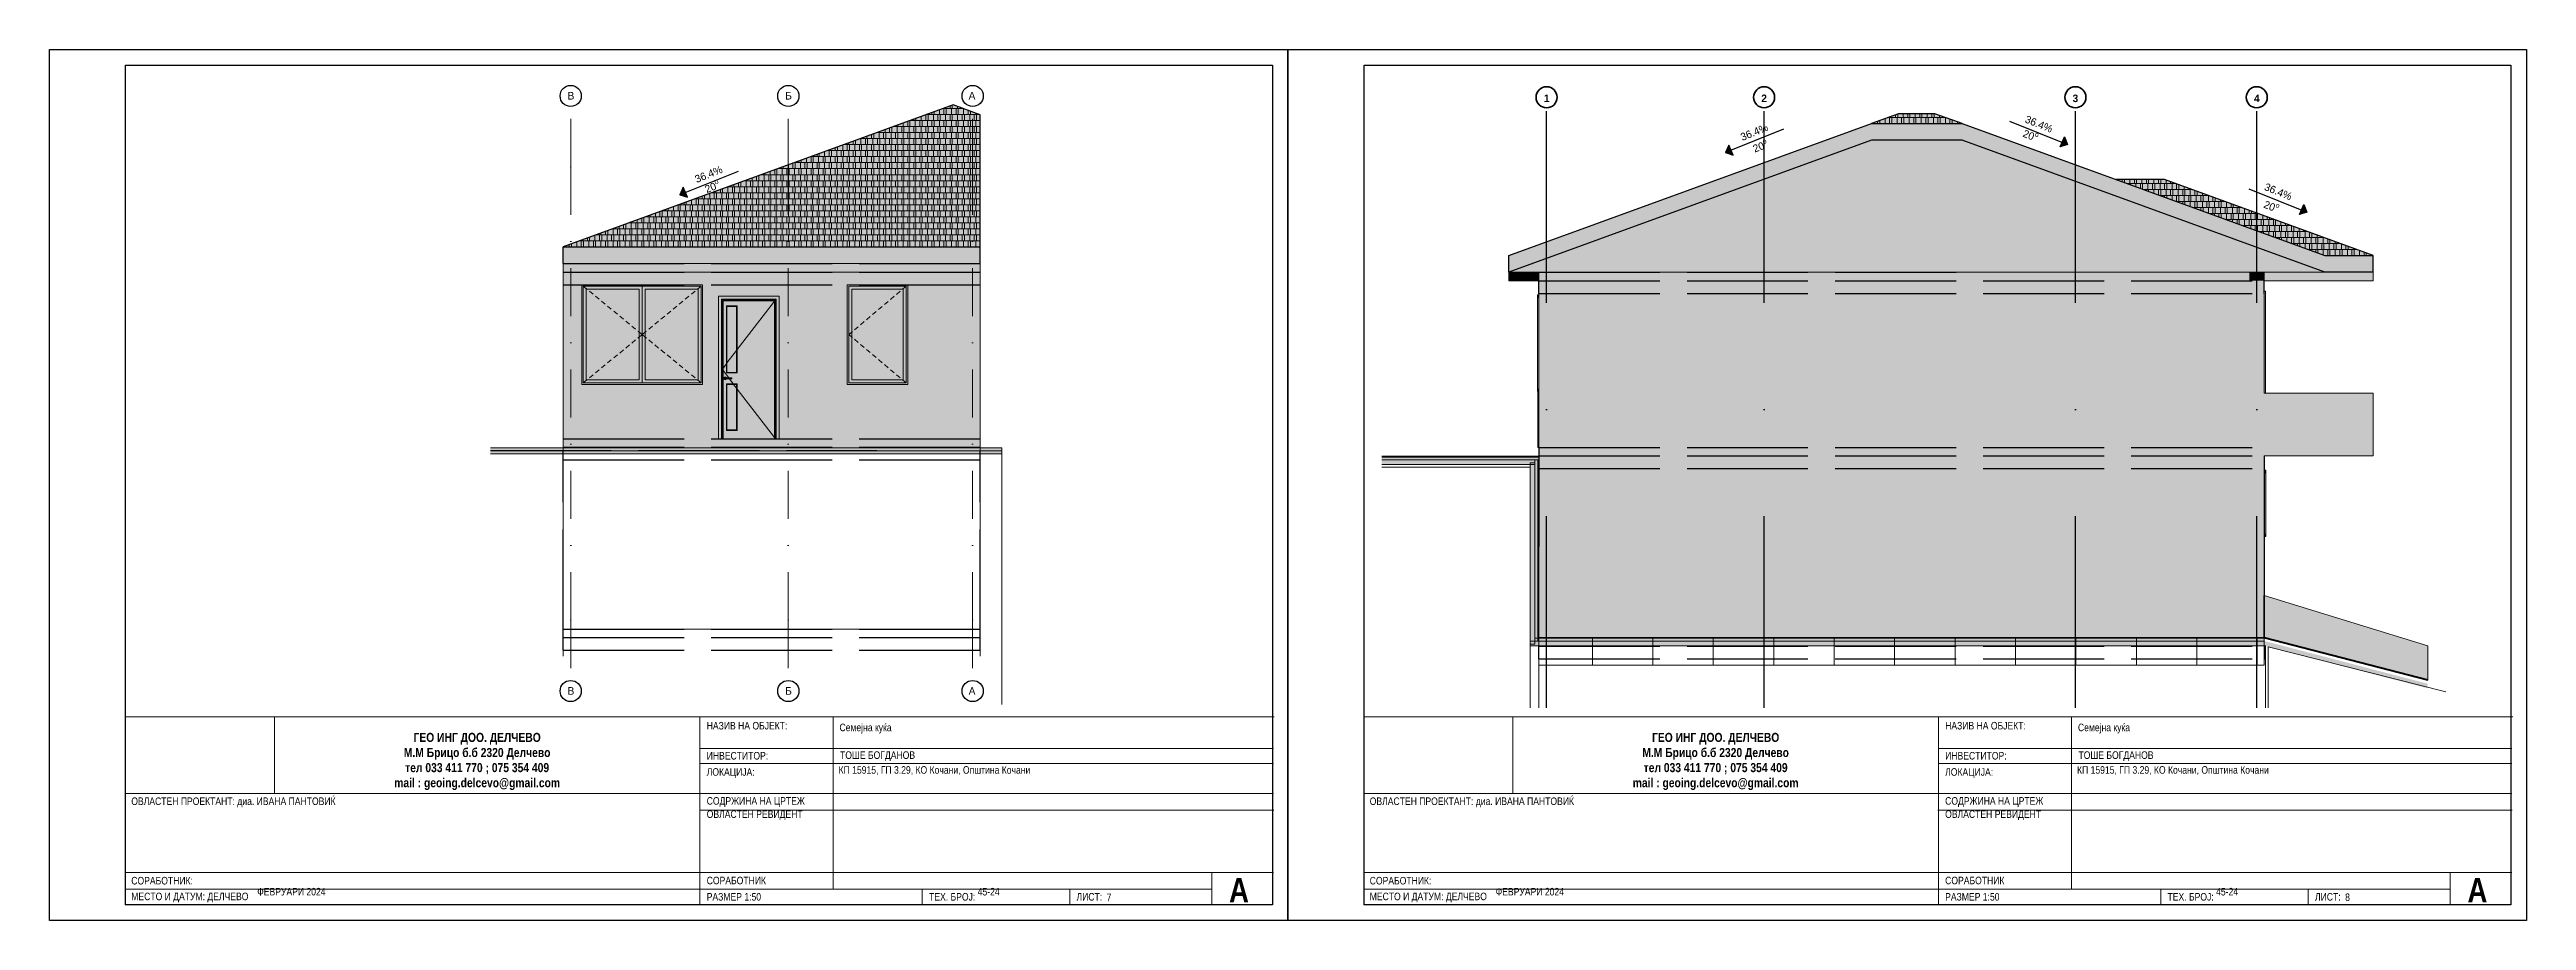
# Model space of a CAD drawing. Extents: x -1929 to 256751, y -18317 to 36108.
# Drawn here: x 11656 to 15754, y 29 to 1470 of the extents above; entities that cross this region are included whole.
import ezdxf

# ---------------------------------------------------------------- set-up
doc = ezdxf.new("R2010")
doc.units = 0
doc.header["$LTSCALE"] = 5
doc.header["$MEASUREMENT"] = 0
doc.linetypes.add('- Осеви линии', pattern=[670.277762, 317.5, -176.388889, 0, -176.388874])
doc.linetypes.add('- Скирити линии', pattern=[245, 200, -45])
for name, color, linetype in [('1 _ Конструкция - Недефинирани обекти.Structural - Bearing', 7, 'Continuous'), ('1 _ Плочи - Основни.Structural - Bearing', 7, 'Continuous'), ('4 _ - Фрагмент - Разрез.2D Elements', 7, 'Continuous'), ('4 _ - Щриховки - Основни.2D Elements', 7, 'Continuous'), ('6 _ - Конструктивни оси.Dimensioning', 7, 'Continuous'), ('7 _ - Основни елементи.2D Elements', 7, 'Continuous'), ('A-Terrain', 7, 'Continuous'), ('A-walls inter 12', 7, 'Continuous'), ('KEREMIDI', 7, 'Continuous'), ('Structural - Bearing', 7, 'Continuous')]:
    doc.layers.add(name, color=color, linetype=linetype)
doc.styles.add('GENERATED_STYLE_1', font='GOTHIC.TTF')
doc.styles.add('GENERATED_STYLE_2', font='GOTHICB.TTF')
doc.styles.add('GENERATED_STYLE_3', font='GOTHIC.TTF')

msp = doc.modelspace()

# ---------------------------------------------------------------- texts
at = {"layer": '4 _ - Фрагмент - Разрез.2D Elements', "linetype": 'Continuous', "lineweight": 35}
for s, insert, char_height, attachment_point, style in [('\\A1;{\\pqc;\\fCentury Gothic|b1|i0|c204|p34;1}', (14133, 1389.2), 12.5, 5, 'GENERATED_STYLE_2'), ('\\A1;{\\pqc;\\fCentury Gothic|b1|i0|c204|p34;2}', (14492.8, 1389.3), 12.5, 5, 'GENERATED_STYLE_2'), ('\\A1;{\\pqc;\\fCentury Gothic|b1|i0|c204|p34;3}', (15007.8, 1389.2), 12.5, 5, 'GENERATED_STYLE_2'), ('\\A1;{\\pqc;\\fCentury Gothic|b1|i0|c204|p34;4}', (15307.9, 1389.3), 12.5, 5, 'GENERATED_STYLE_2'), ('\\A1;{\\W0.850000x;\\pqc;\\fCentury Gothic|b1|i0|c204|p34;ГЕО ИНГ ДОО. ДЕЛЧЕВО\\P\\pqc;\\fCentury Gothic|b1|i0|c204|p34;М.М Брицо б.б 2320 Делчево \\P\\pqc;\\fCentury Gothic|b1|i0|c204|p34;тел 033 411 770 ; 075 354 409 \\P\\pqc;\\fCentury Gothic|b1|i0|c204|p34;mail : geoing.delcevo@gmail.com\\P\\pqc;\\fCentury Gothic|b0|i0|c204|p34;\\H0.833333x;}', (12363.6, 291.8), 15, 5, 'GENERATED_STYLE_2'), ('\\A1;{\\W0.850000x;\\pql;\\fCentury Gothic|b0|i0|c204|p34;НАЗИВ НА ОБЈЕКТ:}', (12743.4, 350.9), 12.5, 4, 'GENERATED_STYLE_1'), ('\\A1;{\\W0.850000x;\\pql;\\fCentury Gothic|b0|i0|c204|p34;Семејна куќа}', (12963.1, 346.2), 12.5, 4, 'GENERATED_STYLE_1'), ('\\A1;{\\W0.850000x;\\pqc;\\fCentury Gothic|b1|i0|c204|p34;ГЕО ИНГ ДОО. ДЕЛЧЕВО\\P\\pqc;\\fCentury Gothic|b1|i0|c204|p34;М.М Брицо б.б 2320 Делчево \\P\\pqc;\\fCentury Gothic|b1|i0|c204|p34;тел 033 411 770 ; 075 354 409 \\P\\pqc;\\fCentury Gothic|b1|i0|c204|p34;mail : geoing.delcevo@gmail.com\\P\\pqc;\\fCentury Gothic|b0|i0|c204|p34;\\H0.833333x;}', (14412.6, 291.8), 15, 5, 'GENERATED_STYLE_2'), ('\\A1;{\\W0.850000x;\\pql;\\fCentury Gothic|b0|i0|c204|p34;НАЗИВ НА ОБЈЕКТ:}', (14792.3, 350.9), 12.5, 4, 'GENERATED_STYLE_1'), ('\\A1;{\\W0.850000x;\\pql;\\fCentury Gothic|b0|i0|c204|p34;Семејна куќа}', (15012, 346.2), 12.5, 4, 'GENERATED_STYLE_1'), ('\\A1;{\\W0.850000x;\\pql;\\fCentury Gothic|b0|i0|c204|p34;ИНВЕСТИТОР:}', (12743.4, 301.2), 12.5, 4, 'GENERATED_STYLE_1'), ('\\A1;{\\W0.850000x;\\pql;\\fCentury Gothic|b0|i0|c204|p34;ТОШЕ БОГДАНОВ}', (12964, 300.5), 12.5, 4, 'GENERATED_STYLE_1'), ('\\A1;{\\W0.850000x;\\pql;\\fCentury Gothic|b0|i0|c204|p34;ИНВЕСТИТОР:}', (14792.3, 301.2), 12.5, 4, 'GENERATED_STYLE_1'), ('\\A1;{\\W0.850000x;\\pql;\\fCentury Gothic|b0|i0|c204|p34;ТОШЕ БОГДАНОВ}', (15012.9, 300.5), 12.5, 4, 'GENERATED_STYLE_1'), ('\\A1;{\\W0.850000x;\\pql;\\fCentury Gothic|b0|i0|c204|p34;ЛОКАЦИЈА:}', (12743.4, 272.6), 12.5, 4, 'GENERATED_STYLE_1'), ('\\A1;{\\W0.850000x;\\pql;\\fCentury Gothic|b0|i0|c204|p34;КП 15915, ГП 3.29, КО Кочани, Општина Кочани\\P\\pql;\\fCentury Gothic|b0|i0|c204|p34;}', (12961.6, 276.6), 12.5, 4, 'GENERATED_STYLE_1'), ('\\A1;{\\W0.850000x;\\pql;\\fCentury Gothic|b0|i0|c204|p34;ЛОКАЦИЈА:}', (14792.3, 272.6), 12.5, 4, 'GENERATED_STYLE_1'), ('\\A1;{\\W0.850000x;\\pql;\\fCentury Gothic|b0|i0|c204|p34;КП 15915, ГП 3.29, КО Кочани, Општина Кочани\\P\\pql;\\fCentury Gothic|b0|i0|c204|p34;}', (15010.5, 276.6), 12.5, 4, 'GENERATED_STYLE_1'), ('\\A1;{\\W0.850000x;\\pql;\\fCentury Gothic|b0|i0|c204|p34;ОВЛАСТЕН ПРОЕКТАНТ: д\\fCentury Gothic|b0|i0|c204|p34;иа\\fCentury Gothic|b0|i0|c204|p34;. ИВАНА ПАНТОВИЌ}', (11791.4, 224.2), 12.5, 4, 'GENERATED_STYLE_1'), ('\\A1;{\\W0.850000x;\\pql;\\fCentury Gothic|b0|i0|c204|p34;СОДРЖИНА НА ЦРТЕЖ}', (12743.4, 224.7), 12.5, 4, 'GENERATED_STYLE_1'), ('\\A1;{\\W0.850000x;\\pql;\\fCentury Gothic|b0|i0|c204|p34;ОВЛАСТЕН РЕВИДЕНТ\\P\\pqc;\\fCentury Gothic|b0|i0|c204|p34;}', (12743.4, 202.8), 12.5, 4, 'GENERATED_STYLE_1'), ('\\A1;{\\W0.850000x;\\pql;\\fCentury Gothic|b0|i0|c204|p34;ОВЛАСТЕН ПРОЕКТАНТ: д\\fCentury Gothic|b0|i0|c204|p34;иа\\fCentury Gothic|b0|i0|c204|p34;. ИВАНА ПАНТОВИЌ}', (13840.3, 224.2), 12.5, 4, 'GENERATED_STYLE_1'), ('\\A1;{\\W0.850000x;\\pql;\\fCentury Gothic|b0|i0|c204|p34;СОДРЖИНА НА ЦРТЕЖ}', (14792.3, 224.7), 12.5, 4, 'GENERATED_STYLE_1'), ('\\A1;{\\W0.850000x;\\pql;\\fCentury Gothic|b0|i0|c204|p34;ОВЛАСТЕН РЕВИДЕНТ\\P\\pqc;\\fCentury Gothic|b0|i0|c204|p34;}', (14792.3, 202.8), 12.5, 4, 'GENERATED_STYLE_1'), ('\\A1;{\\W0.850000x;\\pql;\\fCentury Gothic|b0|i0|c204|p34;СОРАБОТНИК:}', (11791.4, 94.4), 12.5, 4, 'GENERATED_STYLE_1'), ('\\A1;{\\W0.850000x;\\pql;\\fCentury Gothic|b0|i0|c204|p34;ФЕВРУАРИ 2024\\P\\pql;\\fCentury Gothic|b0|i0|c204|p34;}', (11999.8, 76.2), 12.5, 4, 'GENERATED_STYLE_1'), ('\\A1;{\\W0.850000x;\\pql;\\fCentury Gothic|b0|i0|c204|p34;СОРАБОТНИК}', (12743.4, 94.7), 12.5, 4, 'GENERATED_STYLE_1'), ('\\A1;{\\W0.850000x;\\pql;\\fCentury Gothic|b0|i0|c204|p34;45-24\\P\\pql;\\fCentury Gothic|b0|i0|c204|p34;}', (13191.7, 76.2), 12.5, 4, 'GENERATED_STYLE_1'), ('\\A1;{\\W0.850000x;\\pql;\\fCentury Gothic|b1|i0|c204|p34;А}', (13607.6, 78.8), 40, 4, 'GENERATED_STYLE_2'), ('\\A1;{\\W0.850000x;\\pql;\\fCentury Gothic|b0|i0|c204|p34;СОРАБОТНИК:}', (13840.3, 94.4), 12.5, 4, 'GENERATED_STYLE_1'), ('\\A1;{\\W0.850000x;\\pql;\\fCentury Gothic|b0|i0|c204|p34;ФЕВРУАРИ 2024\\P\\pql;\\fCentury Gothic|b0|i0|c204|p34;}', (14048.7, 76.2), 12.5, 4, 'GENERATED_STYLE_1'), ('\\A1;{\\W0.850000x;\\pql;\\fCentury Gothic|b0|i0|c204|p34;СОРАБОТНИК}', (14792.3, 94.7), 12.5, 4, 'GENERATED_STYLE_1'), ('\\A1;{\\W0.850000x;\\pql;\\fCentury Gothic|b0|i0|c204|p34;45-24\\P\\pql;\\fCentury Gothic|b0|i0|c204|p34;}', (15240.6, 76.2), 12.5, 4, 'GENERATED_STYLE_1'), ('\\A1;{\\W0.850000x;\\pql;\\fCentury Gothic|b1|i0|c204|p34;А}', (15656.5, 78.8), 40, 4, 'GENERATED_STYLE_2'), ('\\A1;{\\W0.850000x;\\pql;\\fCentury Gothic|b0|i0|c204|p34;МЕСТО И ДАТУМ: ДЕЛЧЕВО}', (11791.4, 66.6), 12.5, 4, 'GENERATED_STYLE_1'), ('\\A1;{\\W0.850000x;\\pql;\\fCentury Gothic|b0|i0|c204|p34;РАЗМЕР 1:50}', (12743.4, 67.7), 12.5, 4, 'GENERATED_STYLE_1'), ('\\A1;{\\W0.850000x;\\pql;\\fCentury Gothic|b0|i0|c204|p34;ТЕХ. БРОЈ: }', (13111.3, 67.7), 12.5, 4, 'GENERATED_STYLE_1'), ('\\A1;{\\W0.850000x;\\pql;\\fCentury Gothic|b0|i0|c204|p34;ЛИСТ: }', (13355.2, 67.7), 12.5, 4, 'GENERATED_STYLE_1'), ('\\A1;{\\W0.850000x;\\pql;\\fCentury Gothic|b0|i0|c204|p34;7}', (13405.1, 66.8), 12.5, 4, 'GENERATED_STYLE_1'), ('\\A1;{\\W0.850000x;\\pql;\\fCentury Gothic|b0|i0|c204|p34;МЕСТО И ДАТУМ: ДЕЛЧЕВО}', (13840.3, 66.6), 12.5, 4, 'GENERATED_STYLE_1'), ('\\A1;{\\W0.850000x;\\pql;\\fCentury Gothic|b0|i0|c204|p34;РАЗМЕР 1:50}', (14792.3, 67.7), 12.5, 4, 'GENERATED_STYLE_1'), ('\\A1;{\\W0.850000x;\\pql;\\fCentury Gothic|b0|i0|c204|p34;ТЕХ. БРОЈ: }', (15160.2, 67.7), 12.5, 4, 'GENERATED_STYLE_1'), ('\\A1;{\\W0.850000x;\\pql;\\fCentury Gothic|b0|i0|c204|p34;ЛИСТ: }', (15404.2, 67.7), 12.5, 4, 'GENERATED_STYLE_1'), ('\\A1;{\\W0.850000x;\\pql;\\fCentury Gothic|b0|i0|c204|p34;8}', (15454.1, 67), 12.5, 4, 'GENERATED_STYLE_1')]:
    msp.add_mtext(s, dxfattribs=dict(at, insert=insert, char_height=char_height, attachment_point=attachment_point, style=style))
at = {"layer": '4 _ - Фрагмент - Разрез.2D Elements', "linetype": 'Continuous', "lineweight": 35, "char_height": 12.5, "attachment_point": 5, "style": 'GENERATED_STYLE_1'}
for s, insert, rotation in [('\\A1;{\\pqc;\\fCentury Gothic|b0|i0|c204|p34;36.4%}', (14947.4, 1346.7), 337.9692), ('\\A1;{\\pqc;\\fCentury Gothic|b0|i0|c204|p34;36.4%}', (14476.5, 1333.3), 22.0308), ('\\A1;{\\pqc;\\fCentury Gothic|b0|i0|c204|p34;20\\fCentury Gothic|b0|i0|c204|p34;\\A1{\\H.66x;\\Sо^  ;}}', (14486.6, 1309.7), 21.1781), ('\\A1;{\\pqc;\\fCentury Gothic|b0|i0|c204|p34;20\\fCentury Gothic|b0|i0|c204|p34;\\A1{\\H.66x;\\Sо^  ;}}', (14933.4, 1327.5), 338.8219), ('\\A1;{\\pqc;\\fCentury Gothic|b0|i0|c204|p34;36.4%}', (12746.6, 1263.6), 22.0308), ('\\A1;{\\pqc;\\fCentury Gothic|b0|i0|c204|p34;20\\fCentury Gothic|b0|i0|c204|p34;\\A1{\\H.66x;\\Sо^  ;}}', (12752.7, 1242.7), 21.1781), ('\\A1;{\\pqc;\\fCentury Gothic|b0|i0|c204|p34;36.4%}', (15343.3, 1234.8), 337.9692), ('\\A1;{\\pqc;\\fCentury Gothic|b0|i0|c204|p34;20\\fCentury Gothic|b0|i0|c204|p34;\\A1{\\H.66x;\\Sо^  ;}}', (15331.9, 1210.1), 338.8219)]:
    msp.add_mtext(s, dxfattribs=dict(at, insert=insert, rotation=rotation))
at = {"layer": '6 _ - Конструктивни оси.Dimensioning', "linetype": 'Continuous', "lineweight": 13, "char_height": 12.5, "attachment_point": 1, "style": 'GENERATED_STYLE_3'}
for s, insert in [('\\A1;{\\pql;\\pt0;\\fCentury Gothic|b0|i0|c0|p34;В}', (12513.3, 1399.8)), ('\\A1;{\\pql;\\pt0;\\fCentury Gothic|b0|i0|c0|p34;В}', (12513.3, 1399.8)), ('\\A1;{\\pql;\\pt0;\\fCentury Gothic|b0|i0|c0|p34;В}', (12513.3, 1399.8)), ('\\A1;{\\pql;\\pt0;\\fCentury Gothic|b0|i0|c0|p34;Б}', (12873.3, 1399.8)), ('\\A1;{\\pql;\\pt0;\\fCentury Gothic|b0|i0|c0|p34;Б}', (12873.3, 1399.8)), ('\\A1;{\\pql;\\pt0;\\fCentury Gothic|b0|i0|c0|p34;Б}', (12873.3, 1399.8)), ('\\A1;{\\pql;\\pt0;\\fCentury Gothic|b0|i0|c0|p34;А}', (13176.8, 1399.8)), ('\\A1;{\\pql;\\pt0;\\fCentury Gothic|b0|i0|c0|p34;А}', (13176.8, 1399.8)), ('\\A1;{\\pql;\\pt0;\\fCentury Gothic|b0|i0|c0|p34;А}', (13176.8, 1399.8)), ('\\A1;{\\pql;\\pt0;\\fCentury Gothic|b0|i0|c0|p34;В}', (12513.3, 414.8)), ('\\A1;{\\pql;\\pt0;\\fCentury Gothic|b0|i0|c0|p34;В}', (12513.3, 414.8)), ('\\A1;{\\pql;\\pt0;\\fCentury Gothic|b0|i0|c0|p34;В}', (12513.3, 414.8)), ('\\A1;{\\pql;\\pt0;\\fCentury Gothic|b0|i0|c0|p34;Б}', (12873.3, 414.8)), ('\\A1;{\\pql;\\pt0;\\fCentury Gothic|b0|i0|c0|p34;Б}', (12873.3, 414.8)), ('\\A1;{\\pql;\\pt0;\\fCentury Gothic|b0|i0|c0|p34;Б}', (12873.3, 414.8)), ('\\A1;{\\pql;\\pt0;\\fCentury Gothic|b0|i0|c0|p34;А}', (13176.8, 414.8)), ('\\A1;{\\pql;\\pt0;\\fCentury Gothic|b0|i0|c0|p34;А}', (13176.8, 414.8)), ('\\A1;{\\pql;\\pt0;\\fCentury Gothic|b0|i0|c0|p34;А}', (13176.8, 414.8))]:
    msp.add_mtext(s, dxfattribs=dict(at, insert=insert))

# ---------------------------------------------------------------- blocks, each defined once
blk = doc.blocks.new('*X18')
at = {"layer": 'KEREMIDI', "color": 250, "linetype": 'Continuous', "lineweight": 13, "ltscale": 0.01, "true_color": 0x2a2a2a}
for p, q in [((29353, 26934), (29353, 27050)), ((29503, 27104), (29503, 26917)), ((30303, 27116), (29534, 27116)), ((29577, 26934), (29577, 27099)), ((29703, 27116), (29703, 27177)), ((29753, 26934), (29753, 27099)), ((29777, 27133), (29777, 27204)), ((29903, 26917), (29903, 27116)), ((29953, 27133), (29953, 27268)), ((29977, 26934), (29977, 27099)), ((30081, 27315), (30303, 27315)), ((30103, 27116), (30103, 27315)), ((30153, 27332), (30153, 27341)), ((30153, 26934), (30153, 27099)), ((30177, 27133), (30177, 27298)), ((30303, 27395), (30303, 27315)), ((30303, 27315), (30724, 27315)), ((31103, 27116), (30303, 27116)), ((30303, 27116), (30303, 26917)), ((30353, 27133), (30353, 27298)), ((30377, 27332), (30377, 27422)), ((30377, 26934), (30377, 27099)), ((30503, 27116), (30503, 27315)), ((30553, 27332), (30553, 27377)), ((30553, 26934), (30553, 27099)), ((30577, 27133), (30577, 27298)), ((30703, 27315), (30703, 27323)), ((30703, 26917), (30703, 27116)), ((30753, 27133), (30753, 27298)), ((30777, 26934), (30777, 27099)), ((30903, 27116), (30903, 27250)), ((30953, 26934), (30953, 27099)), ((30977, 27133), (30977, 27223)), ((31271, 27116), (31103, 27116)), ((31103, 27116), (31103, 26917)), ((31153, 27133), (31153, 27159)), ((31177, 26934), (31177, 27099)), ((27103, 26231), (27103, 26121)), ((27177, 26138), (27177, 26258)), ((27903, 26320), (27347, 26320)), ((27353, 26138), (27353, 26303)), ((27503, 26121), (27503, 26320)), ((27553, 26337), (27553, 26395)), ((27577, 26138), (27577, 26303)), ((27703, 26320), (27703, 26449)), ((27753, 26138), (27753, 26303)), ((27777, 26337), (27777, 26476)), ((27894, 26519), (27903, 26519)), ((27903, 26522), (27903, 26519)), ((27903, 26519), (28703, 26519)), ((28703, 26320), (27903, 26320)), ((27903, 26320), (27903, 26121)), ((27953, 26337), (27953, 26502)), ((27977, 26536), (27977, 26549)), ((27977, 26138), (27977, 26303)), ((28103, 26320), (28103, 26519)), ((28153, 26536), (28153, 26613)), ((28153, 26138), (28153, 26303)), ((28177, 26337), (28177, 26502)), ((28303, 26519), (28303, 26667)), ((28303, 26121), (28303, 26320)), ((28353, 26337), (28353, 26502)), ((28377, 26536), (28377, 26694)), ((28377, 26138), (28377, 26303)), ((28703, 26718), (28441, 26718)), ((28503, 26718), (28503, 26740)), ((28503, 26320), (28503, 26519)), ((28553, 26536), (28553, 26701)), ((28553, 26138), (28553, 26303)), ((28577, 26735), (28577, 26767)), ((28577, 26337), (28577, 26502)), ((29503, 26718), (28703, 26718)), ((28703, 26718), (28703, 26519)), ((28703, 26519), (29503, 26519)), ((29503, 26320), (28703, 26320)), ((28703, 26320), (28703, 26121)), ((28753, 26735), (28753, 26831)), ((28753, 26337), (28753, 26502)), ((28777, 26536), (28777, 26701)), ((28777, 26138), (28777, 26303)), ((28903, 26718), (28903, 26886)), ((28903, 26320), (28903, 26519)), ((28953, 26536), (28953, 26701)), ((28953, 26138), (28953, 26303)), ((28977, 26735), (28977, 26900)), ((28977, 26337), (28977, 26502)), ((28988, 26917), (29503, 26917)), ((29103, 26917), (29103, 26959)), ((29103, 26519), (29103, 26718)), ((29103, 26121), (29103, 26320)), ((29153, 26735), (29153, 26900)), ((29153, 26337), (29153, 26502)), ((29177, 26934), (29177, 26986)), ((29177, 26536), (29177, 26701)), ((29177, 26138), (29177, 26303)), ((29303, 26718), (29303, 26917)), ((29303, 26320), (29303, 26519)), ((29353, 26536), (29353, 26701)), ((29353, 26138), (29353, 26303)), ((29377, 26735), (29377, 26900)), ((29377, 26337), (29377, 26502)), ((29503, 26917), (30303, 26917)), ((30303, 26718), (29503, 26718)), ((29503, 26718), (29503, 26519)), ((29503, 26519), (30303, 26519)), ((30303, 26320), (29503, 26320)), ((29503, 26320), (29503, 26121)), ((29553, 26735), (29553, 26900)), ((29553, 26337), (29553, 26502)), ((29577, 26536), (29577, 26701)), ((29577, 26138), (29577, 26303)), ((29703, 26718), (29703, 26917)), ((29703, 26320), (29703, 26519)), ((29753, 26536), (29753, 26701)), ((29753, 26138), (29753, 26303)), ((29777, 26735), (29777, 26900)), ((29777, 26337), (29777, 26502)), ((29903, 26519), (29903, 26718)), ((29903, 26121), (29903, 26320)), ((29953, 26735), (29953, 26900)), ((29953, 26337), (29953, 26502)), ((29977, 26536), (29977, 26701)), ((29977, 26138), (29977, 26303)), ((30103, 26718), (30103, 26917)), ((30103, 26320), (30103, 26519)), ((30153, 26536), (30153, 26701)), ((30153, 26138), (30153, 26303)), ((30177, 26735), (30177, 26900)), ((30177, 26337), (30177, 26502)), ((30303, 26917), (31103, 26917)), ((31103, 26718), (30303, 26718)), ((30303, 26718), (30303, 26519)), ((30303, 26519), (31103, 26519)), ((31103, 26320), (30303, 26320)), ((30303, 26320), (30303, 26121)), ((30353, 26735), (30353, 26900)), ((30353, 26337), (30353, 26502)), ((30377, 26536), (30377, 26701)), ((30377, 26138), (30377, 26303)), ((30503, 26718), (30503, 26917)), ((30503, 26320), (30503, 26519)), ((30553, 26536), (30553, 26701)), ((30553, 26138), (30553, 26303)), ((30577, 26735), (30577, 26900)), ((30577, 26337), (30577, 26502)), ((30703, 26519), (30703, 26718)), ((30703, 26121), (30703, 26320)), ((30753, 26735), (30753, 26900)), ((30753, 26337), (30753, 26502)), ((30777, 26536), (30777, 26701)), ((30777, 26138), (30777, 26303)), ((30903, 26718), (30903, 26917)), ((30903, 26320), (30903, 26519)), ((30953, 26536), (30953, 26701)), ((30953, 26138), (30953, 26303)), ((30977, 26735), (30977, 26900)), ((30977, 26337), (30977, 26502)), ((31103, 26917), (31303, 26917)), ((31303, 26718), (31103, 26718)), ((31103, 26718), (31103, 26519)), ((31103, 26519), (31303, 26519)), ((31303, 26320), (31103, 26320)), ((31103, 26320), (31103, 26121)), ((31153, 26735), (31153, 26900)), ((31153, 26337), (31153, 26502)), ((31177, 26536), (31177, 26701)), ((31177, 26138), (31177, 26303)), ((24953, 25341), (24953, 25448)), ((25103, 25324), (25103, 25503)), ((25503, 25523), (25159, 25523)), ((25177, 25341), (25177, 25506)), ((25303, 25523), (25303, 25576)), ((25353, 25341), (25353, 25506)), ((25377, 25540), (25377, 25603)), ((26303, 25523), (25503, 25523)), ((25503, 25523), (25503, 25324)), ((25553, 25540), (25553, 25667)), ((25577, 25341), (25577, 25506)), ((25703, 25523), (25703, 25721)), ((25706, 25722), (26303, 25722)), ((25753, 25341), (25753, 25506)), ((25777, 25540), (25777, 25705)), ((25903, 25722), (25903, 25794)), ((25903, 25324), (25903, 25523)), ((25953, 25540), (25953, 25705)), ((25977, 25740), (25977, 25821)), ((25977, 25341), (25977, 25506)), ((26103, 25523), (26103, 25722)), ((26153, 25740), (26153, 25885)), ((26153, 25341), (26153, 25506)), ((26177, 25540), (26177, 25705)), ((26303, 25921), (26253, 25921)), ((27103, 25921), (26303, 25921)), ((26303, 25921), (26303, 25722)), ((26303, 25722), (27103, 25722)), ((27103, 25523), (26303, 25523)), ((26303, 25523), (26303, 25324)), ((26353, 25939), (26353, 25958)), ((26353, 25540), (26353, 25705)), ((26377, 25740), (26377, 25904)), ((26377, 25341), (26377, 25506)), ((26503, 25921), (26503, 26012)), ((26503, 25523), (26503, 25722)), ((26553, 25740), (26553, 25904)), ((26553, 25341), (26553, 25506)), ((26577, 25939), (26577, 26039)), ((26577, 25540), (26577, 25705)), ((26703, 25722), (26703, 25921)), ((26703, 25324), (26703, 25523)), ((26753, 25939), (26753, 26103)), ((26753, 25540), (26753, 25705)), ((26777, 25740), (26777, 25904)), ((26777, 25341), (26777, 25506)), ((26800, 26121), (27103, 26121)), ((26903, 25921), (26903, 26121)), ((26903, 25523), (26903, 25722)), ((26953, 26138), (26953, 26176)), ((26953, 25740), (26953, 25904)), ((26953, 25341), (26953, 25506)), ((26977, 25939), (26977, 26103)), ((26977, 25540), (26977, 25705)), ((27103, 26121), (27903, 26121)), ((27903, 25921), (27103, 25921)), ((27103, 25921), (27103, 25722)), ((27103, 25722), (27903, 25722)), ((27903, 25523), (27103, 25523)), ((27103, 25523), (27103, 25324)), ((27153, 25939), (27153, 26103)), ((27153, 25540), (27153, 25705)), ((27177, 25740), (27177, 25904)), ((27177, 25341), (27177, 25506)), ((27303, 25921), (27303, 26121)), ((27303, 25523), (27303, 25722)), ((27353, 25740), (27353, 25904)), ((27353, 25341), (27353, 25506)), ((27377, 25939), (27377, 26103)), ((27377, 25540), (27377, 25705)), ((27503, 25722), (27503, 25921)), ((27503, 25324), (27503, 25523)), ((27553, 25939), (27553, 26103)), ((27553, 25540), (27553, 25705)), ((27577, 25740), (27577, 25904)), ((27577, 25341), (27577, 25506)), ((27703, 25921), (27703, 26121)), ((27703, 25523), (27703, 25722)), ((27753, 25740), (27753, 25904)), ((27753, 25341), (27753, 25506)), ((27777, 25939), (27777, 26103)), ((27777, 25540), (27777, 25705)), ((27903, 26121), (28703, 26121)), ((28703, 25921), (27903, 25921)), ((27903, 25921), (27903, 25722)), ((27903, 25722), (28703, 25722)), ((28703, 25523), (27903, 25523)), ((27903, 25523), (27903, 25324)), ((27953, 25939), (27953, 26103)), ((27953, 25540), (27953, 25705)), ((27977, 25740), (27977, 25904)), ((27977, 25341), (27977, 25506)), ((28103, 25921), (28103, 26121)), ((28103, 25523), (28103, 25722)), ((28153, 25740), (28153, 25904)), ((28153, 25341), (28153, 25506)), ((28177, 25939), (28177, 26103)), ((28177, 25540), (28177, 25705)), ((28303, 25722), (28303, 25921)), ((28303, 25324), (28303, 25523)), ((28353, 25939), (28353, 26103)), ((28353, 25540), (28353, 25705)), ((28377, 25740), (28377, 25904)), ((28377, 25341), (28377, 25506)), ((28503, 25921), (28503, 26121)), ((28503, 25523), (28503, 25722)), ((28553, 25740), (28553, 25904)), ((28553, 25341), (28553, 25506)), ((28577, 25939), (28577, 26103)), ((28577, 25540), (28577, 25705)), ((28703, 26121), (29503, 26121)), ((29503, 25921), (28703, 25921)), ((28703, 25921), (28703, 25722)), ((28703, 25722), (29503, 25722)), ((29503, 25523), (28703, 25523)), ((28703, 25523), (28703, 25324)), ((28753, 25939), (28753, 26103)), ((28753, 25540), (28753, 25705)), ((28777, 25740), (28777, 25904)), ((28777, 25341), (28777, 25506)), ((28903, 25921), (28903, 26121)), ((28903, 25523), (28903, 25722)), ((28953, 25740), (28953, 25904)), ((28953, 25341), (28953, 25506)), ((28977, 25939), (28977, 26103)), ((28977, 25540), (28977, 25705)), ((29103, 25722), (29103, 25921)), ((29103, 25324), (29103, 25523)), ((29153, 25939), (29153, 26103)), ((29153, 25540), (29153, 25705)), ((29177, 25740), (29177, 25904)), ((29177, 25341), (29177, 25506)), ((29303, 25921), (29303, 26121)), ((29303, 25523), (29303, 25722)), ((29353, 25740), (29353, 25904)), ((29353, 25341), (29353, 25506)), ((29377, 25939), (29377, 26103)), ((29377, 25540), (29377, 25705)), ((29503, 26121), (30303, 26121)), ((30303, 25921), (29503, 25921)), ((29503, 25921), (29503, 25722)), ((29503, 25722), (30303, 25722)), ((30303, 25523), (29503, 25523)), ((29503, 25523), (29503, 25324)), ((29553, 25939), (29553, 26103)), ((29553, 25540), (29553, 25705)), ((29577, 25740), (29577, 25904)), ((29577, 25341), (29577, 25506)), ((29703, 25921), (29703, 26121)), ((29703, 25523), (29703, 25722)), ((29753, 25740), (29753, 25904)), ((29753, 25341), (29753, 25506)), ((29777, 25939), (29777, 26103)), ((29777, 25540), (29777, 25705)), ((29903, 25722), (29903, 25921)), ((29903, 25324), (29903, 25523)), ((29953, 25939), (29953, 26103)), ((29953, 25540), (29953, 25705)), ((29977, 25740), (29977, 25904)), ((29977, 25341), (29977, 25506)), ((30103, 25921), (30103, 26121)), ((30103, 25523), (30103, 25722)), ((30153, 25740), (30153, 25904)), ((30153, 25341), (30153, 25506)), ((30177, 25939), (30177, 26103)), ((30177, 25540), (30177, 25705)), ((30303, 26121), (31103, 26121)), ((31103, 25921), (30303, 25921)), ((30303, 25921), (30303, 25722)), ((30303, 25722), (31103, 25722)), ((31103, 25523), (30303, 25523)), ((30303, 25523), (30303, 25324)), ((30353, 25939), (30353, 26103)), ((30353, 25540), (30353, 25705)), ((30377, 25740), (30377, 25904)), ((30377, 25341), (30377, 25506)), ((30503, 25921), (30503, 26121)), ((30503, 25523), (30503, 25722)), ((30553, 25740), (30553, 25904)), ((30553, 25341), (30553, 25506)), ((30577, 25939), (30577, 26103)), ((30577, 25540), (30577, 25705)), ((30703, 25722), (30703, 25921)), ((30703, 25324), (30703, 25523)), ((30753, 25939), (30753, 26103)), ((30753, 25540), (30753, 25705)), ((30777, 25740), (30777, 25904)), ((30777, 25341), (30777, 25506)), ((30903, 25921), (30903, 26121)), ((30903, 25523), (30903, 25722)), ((30953, 25740), (30953, 25904)), ((30953, 25341), (30953, 25506)), ((30977, 25939), (30977, 26103)), ((30977, 25540), (30977, 25705)), ((31103, 26121), (31303, 26121)), ((31303, 25921), (31103, 25921)), ((31103, 25921), (31103, 25722)), ((31103, 25722), (31303, 25722)), ((31303, 25523), (31103, 25523)), ((31103, 25523), (31103, 25324)), ((31153, 25939), (31153, 26103)), ((31153, 25540), (31153, 25705)), ((31177, 25740), (31177, 25904)), ((31177, 25341), (31177, 25506)), ((22703, 24528), (22703, 24629)), ((22777, 24545), (22777, 24656)), ((22953, 24545), (22953, 24710)), ((23103, 24727), (22972, 24727)), ((23903, 24727), (23103, 24727)), ((23103, 24727), (23103, 24528)), ((23153, 24744), (23153, 24793)), ((23177, 24545), (23177, 24710)), ((23303, 24727), (23303, 24848)), ((23353, 24545), (23353, 24710)), ((23377, 24744), (23377, 24875)), ((23503, 24528), (23503, 24727)), ((23519, 24926), (23903, 24926)), ((23553, 24744), (23553, 24909)), ((23577, 24943), (23577, 24947)), ((23577, 24545), (23577, 24710)), ((23703, 24727), (23703, 24926)), ((23753, 24943), (23753, 25011)), ((23753, 24545), (23753, 24710)), ((23777, 24744), (23777, 24909)), ((23903, 25066), (23903, 24926)), ((23903, 24926), (24703, 24926)), ((24703, 24727), (23903, 24727)), ((23903, 24727), (23903, 24528)), ((23953, 24744), (23953, 24909)), ((23977, 24943), (23977, 25093)), ((23977, 24545), (23977, 24710)), ((24703, 25125), (24065, 25125)), ((24103, 25125), (24103, 25139)), ((24103, 24727), (24103, 24926)), ((24153, 24943), (24153, 25108)), ((24153, 24545), (24153, 24710)), ((24177, 25142), (24177, 25166)), ((24177, 24744), (24177, 24909)), ((24303, 24926), (24303, 25125)), ((24303, 24528), (24303, 24727)), ((24353, 25142), (24353, 25230)), ((24353, 24744), (24353, 24909)), ((24377, 24943), (24377, 25108)), ((24377, 24545), (24377, 24710)), ((24503, 25125), (24503, 25284)), ((24503, 24727), (24503, 24926)), ((24553, 24943), (24553, 25108)), ((24553, 24545), (24553, 24710)), ((24577, 25142), (24577, 25307)), ((24577, 24744), (24577, 24909)), ((24612, 25324), (24703, 25324)), ((24703, 25357), (24703, 25324)), ((24703, 25324), (25503, 25324)), ((25503, 25125), (24703, 25125)), ((24703, 25125), (24703, 24926)), ((24703, 24926), (25503, 24926)), ((25503, 24727), (24703, 24727)), ((24703, 24727), (24703, 24528)), ((24753, 25142), (24753, 25307)), ((24753, 24744), (24753, 24909)), ((24777, 25341), (24777, 25384)), ((24777, 24943), (24777, 25108)), ((24777, 24545), (24777, 24710)), ((24903, 25125), (24903, 25324)), ((24903, 24727), (24903, 24926)), ((24953, 24943), (24953, 25108)), ((24953, 24545), (24953, 24710)), ((24977, 25142), (24977, 25307)), ((24977, 24744), (24977, 24909)), ((25103, 24926), (25103, 25125)), ((25103, 24528), (25103, 24727)), ((25153, 25142), (25153, 25307)), ((25153, 24744), (25153, 24909)), ((25177, 24943), (25177, 25108)), ((25177, 24545), (25177, 24710)), ((25303, 25125), (25303, 25324)), ((25303, 24727), (25303, 24926)), ((25353, 24943), (25353, 25108)), ((25353, 24545), (25353, 24710)), ((25377, 25142), (25377, 25307)), ((25377, 24744), (25377, 24909)), ((25503, 25324), (26303, 25324)), ((26303, 25125), (25503, 25125)), ((25503, 25125), (25503, 24926)), ((25503, 24926), (26303, 24926)), ((26303, 24727), (25503, 24727)), ((25503, 24727), (25503, 24528)), ((25553, 25142), (25553, 25307)), ((25553, 24744), (25553, 24909)), ((25577, 24943), (25577, 25108)), ((25577, 24545), (25577, 24710)), ((25703, 25125), (25703, 25324)), ((25703, 24727), (25703, 24926)), ((25753, 24943), (25753, 25108)), ((25753, 24545), (25753, 24710)), ((25777, 25142), (25777, 25307)), ((25777, 24744), (25777, 24909)), ((25903, 24926), (25903, 25125)), ((25903, 24528), (25903, 24727)), ((25953, 25142), (25953, 25307)), ((25953, 24744), (25953, 24909)), ((25977, 24943), (25977, 25108)), ((25977, 24545), (25977, 24710)), ((26103, 25125), (26103, 25324)), ((26103, 24727), (26103, 24926)), ((26153, 24943), (26153, 25108)), ((26153, 24545), (26153, 24710)), ((26177, 25142), (26177, 25307)), ((26177, 24744), (26177, 24909)), ((26303, 25324), (27103, 25324)), ((27103, 25125), (26303, 25125)), ((26303, 25125), (26303, 24926)), ((26303, 24926), (27103, 24926)), ((27103, 24727), (26303, 24727)), ((26303, 24727), (26303, 24528)), ((26353, 25142), (26353, 25307)), ((26353, 24744), (26353, 24909)), ((26377, 24943), (26377, 25108)), ((26377, 24545), (26377, 24710)), ((26503, 25125), (26503, 25324)), ((26503, 24727), (26503, 24926)), ((26553, 24943), (26553, 25108)), ((26553, 24545), (26553, 24710)), ((26577, 25142), (26577, 25307)), ((26577, 24744), (26577, 24909)), ((26703, 24926), (26703, 25125)), ((26703, 24528), (26703, 24727)), ((26753, 25142), (26753, 25307)), ((26753, 24744), (26753, 24909)), ((26777, 24943), (26777, 25108)), ((26777, 24545), (26777, 24710)), ((26903, 25125), (26903, 25324)), ((26903, 24727), (26903, 24926)), ((26953, 24943), (26953, 25108)), ((26953, 24545), (26953, 24710)), ((26977, 25142), (26977, 25307)), ((26977, 24744), (26977, 24909)), ((27103, 25324), (27903, 25324)), ((27903, 25125), (27103, 25125)), ((27103, 25125), (27103, 24926)), ((27103, 24926), (27903, 24926)), ((27903, 24727), (27103, 24727)), ((27103, 24727), (27103, 24528)), ((27153, 25142), (27153, 25307)), ((27153, 24744), (27153, 24909)), ((27177, 24943), (27177, 25108)), ((27177, 24545), (27177, 24710)), ((27303, 25125), (27303, 25324)), ((27303, 24727), (27303, 24926)), ((27353, 24943), (27353, 25108)), ((27353, 24545), (27353, 24710)), ((27377, 25142), (27377, 25307)), ((27377, 24744), (27377, 24909)), ((27503, 24926), (27503, 25125)), ((27503, 24528), (27503, 24727)), ((27553, 25142), (27553, 25307)), ((27553, 24744), (27553, 24909)), ((27577, 24943), (27577, 25108)), ((27577, 24545), (27577, 24710)), ((27703, 25125), (27703, 25324)), ((27703, 24727), (27703, 24926)), ((27753, 24943), (27753, 25108)), ((27753, 24545), (27753, 24710)), ((27777, 25142), (27777, 25307)), ((27777, 24744), (27777, 24909)), ((27903, 25324), (28703, 25324)), ((28703, 25125), (27903, 25125)), ((27903, 25125), (27903, 24926)), ((27903, 24926), (28703, 24926)), ((28703, 24727), (27903, 24727)), ((27903, 24727), (27903, 24528)), ((27953, 25142), (27953, 25307)), ((27953, 24744), (27953, 24909)), ((27977, 24943), (27977, 25108)), ((27977, 24545), (27977, 24710)), ((28103, 25125), (28103, 25324)), ((28103, 24727), (28103, 24926)), ((28153, 24943), (28153, 25108)), ((28153, 24545), (28153, 24710)), ((28177, 25142), (28177, 25307)), ((28177, 24744), (28177, 24909)), ((28303, 24926), (28303, 25125)), ((28303, 24528), (28303, 24727)), ((28353, 25142), (28353, 25307)), ((28353, 24744), (28353, 24909)), ((28377, 24943), (28377, 25108)), ((28377, 24545), (28377, 24710)), ((28503, 25125), (28503, 25324)), ((28503, 24727), (28503, 24926)), ((28553, 24943), (28553, 25108)), ((28553, 24545), (28553, 24710)), ((28577, 25142), (28577, 25307)), ((28577, 24744), (28577, 24909)), ((28703, 25324), (29503, 25324)), ((29503, 25125), (28703, 25125)), ((28703, 25125), (28703, 24926)), ((28703, 24926), (29503, 24926)), ((29503, 24727), (28703, 24727)), ((28703, 24727), (28703, 24528)), ((28753, 25142), (28753, 25307)), ((28753, 24744), (28753, 24909)), ((28777, 24943), (28777, 25108)), ((28777, 24545), (28777, 24710)), ((28903, 25125), (28903, 25324)), ((28903, 24727), (28903, 24926)), ((28953, 24943), (28953, 25108)), ((28953, 24545), (28953, 24710)), ((28977, 25142), (28977, 25307)), ((28977, 24744), (28977, 24909)), ((29103, 24926), (29103, 25125)), ((29103, 24528), (29103, 24727)), ((29153, 25142), (29153, 25307)), ((29153, 24744), (29153, 24909)), ((29177, 24943), (29177, 25108)), ((29177, 24545), (29177, 24710)), ((29303, 25125), (29303, 25324)), ((29303, 24727), (29303, 24926)), ((29353, 24943), (29353, 25108)), ((29353, 24545), (29353, 24710)), ((29377, 25142), (29377, 25307)), ((29377, 24744), (29377, 24909)), ((29503, 25324), (30303, 25324)), ((30303, 25125), (29503, 25125)), ((29503, 25125), (29503, 24926)), ((29503, 24926), (30303, 24926)), ((30303, 24727), (29503, 24727)), ((29503, 24727), (29503, 24528)), ((29553, 25142), (29553, 25307)), ((29553, 24744), (29553, 24909)), ((29577, 24943), (29577, 25108)), ((29577, 24545), (29577, 24710)), ((29703, 25125), (29703, 25324)), ((29703, 24727), (29703, 24926)), ((29753, 24943), (29753, 25108)), ((29753, 24545), (29753, 24710)), ((29777, 25142), (29777, 25307)), ((29777, 24744), (29777, 24909)), ((29903, 24926), (29903, 25125)), ((29903, 24528), (29903, 24727)), ((29953, 25142), (29953, 25307)), ((29953, 24744), (29953, 24909)), ((29977, 24943), (29977, 25108)), ((29977, 24545), (29977, 24710)), ((30103, 25125), (30103, 25324)), ((30103, 24727), (30103, 24926)), ((30153, 24943), (30153, 25108)), ((30153, 24545), (30153, 24710)), ((30177, 25142), (30177, 25307)), ((30177, 24744), (30177, 24909)), ((30303, 25324), (31103, 25324)), ((31103, 25125), (30303, 25125)), ((30303, 25125), (30303, 24926)), ((30303, 24926), (31103, 24926)), ((31103, 24727), (30303, 24727)), ((30303, 24727), (30303, 24528)), ((30353, 25142), (30353, 25307)), ((30353, 24744), (30353, 24909)), ((30377, 24943), (30377, 25108)), ((30377, 24545), (30377, 24710)), ((30503, 25125), (30503, 25324)), ((30503, 24727), (30503, 24926)), ((30553, 24943), (30553, 25108)), ((30553, 24545), (30553, 24710)), ((30577, 25142), (30577, 25307)), ((30577, 24744), (30577, 24909)), ((30703, 24926), (30703, 25125)), ((30703, 24528), (30703, 24727)), ((30753, 25142), (30753, 25307)), ((30753, 24744), (30753, 24909)), ((30777, 24943), (30777, 25108)), ((30777, 24545), (30777, 24710)), ((30903, 25125), (30903, 25324)), ((30903, 24727), (30903, 24926)), ((30953, 24943), (30953, 25108)), ((30953, 24545), (30953, 24710)), ((30977, 25142), (30977, 25307)), ((30977, 24744), (30977, 24909)), ((31103, 25324), (31303, 25324)), ((31303, 25125), (31103, 25125)), ((31103, 25125), (31103, 24926)), ((31103, 24926), (31303, 24926)), ((31303, 24727), (31103, 24727)), ((31103, 24727), (31103, 24528)), ((31153, 25142), (31153, 25307)), ((31153, 24744), (31153, 24909)), ((31177, 24943), (31177, 25108)), ((31177, 24545), (31177, 24710)), ((20377, 23749), (20377, 23783)), ((20553, 23749), (20553, 23847)), ((20703, 23901), (20703, 23732)), ((20777, 23749), (20777, 23914)), ((21503, 23931), (20784, 23931)), ((20903, 23931), (20903, 23974)), ((20953, 23749), (20953, 23914)), ((20977, 23948), (20977, 24001)), ((21103, 23732), (21103, 23931)), ((21153, 23948), (21153, 24065)), ((21177, 23749), (21177, 23914)), ((21303, 23931), (21303, 24120)), ((21331, 24130), (21503, 24130)), ((21353, 23749), (21353, 23914)), ((21377, 23948), (21377, 24113)), ((21503, 24192), (21503, 24130)), ((21503, 24130), (22303, 24130)), ((22303, 23931), (21503, 23931)), ((21503, 23931), (21503, 23732)), ((21553, 23948), (21553, 24113)), ((21577, 24147), (21577, 24219)), ((21577, 23749), (21577, 23914)), ((21703, 23931), (21703, 24130)), ((21753, 24147), (21753, 24283)), ((21753, 23749), (21753, 23914)), ((21777, 23948), (21777, 24113)), ((22303, 24329), (21878, 24329)), ((21903, 24130), (21903, 24329)), ((21903, 23732), (21903, 23931)), ((21953, 24346), (21953, 24356)), ((21953, 23948), (21953, 24113)), ((21977, 24147), (21977, 24312)), ((21977, 23749), (21977, 23914)), ((22103, 24329), (22103, 24411)), ((22103, 23931), (22103, 24130)), ((22153, 24147), (22153, 24312)), ((22153, 23749), (22153, 23914)), ((22177, 24346), (22177, 24438)), ((22177, 23948), (22177, 24113)), ((23103, 24329), (22303, 24329)), ((22303, 24329), (22303, 24130)), ((22303, 24130), (23103, 24130)), ((23103, 23931), (22303, 23931)), ((22303, 23931), (22303, 23732)), ((22353, 24346), (22353, 24502)), ((22353, 23948), (22353, 24113)), ((22377, 24147), (22377, 24312)), ((22377, 23749), (22377, 23914)), ((22425, 24528), (23103, 24528)), ((22503, 24329), (22503, 24528)), ((22503, 23931), (22503, 24130)), ((22553, 24545), (22553, 24575)), ((22553, 24147), (22553, 24312)), ((22553, 23749), (22553, 23914)), ((22577, 24346), (22577, 24511)), ((22577, 23948), (22577, 24113)), ((22703, 24130), (22703, 24329)), ((22703, 23732), (22703, 23931)), ((22753, 24346), (22753, 24511)), ((22753, 23948), (22753, 24113)), ((22777, 24147), (22777, 24312)), ((22777, 23749), (22777, 23914)), ((22903, 24329), (22903, 24528)), ((22903, 23931), (22903, 24130)), ((22953, 24147), (22953, 24312)), ((22953, 23749), (22953, 23914)), ((22977, 24346), (22977, 24511)), ((22977, 23948), (22977, 24113)), ((23103, 24528), (23903, 24528)), ((23903, 24329), (23103, 24329)), ((23103, 24329), (23103, 24130)), ((23103, 24130), (23903, 24130)), ((23903, 23931), (23103, 23931)), ((23103, 23931), (23103, 23732)), ((23153, 24346), (23153, 24511)), ((23153, 23948), (23153, 24113)), ((23177, 24147), (23177, 24312)), ((23177, 23749), (23177, 23914)), ((23303, 24329), (23303, 24528)), ((23303, 23931), (23303, 24130)), ((23353, 24147), (23353, 24312)), ((23353, 23749), (23353, 23914)), ((23377, 24346), (23377, 24511)), ((23377, 23948), (23377, 24113)), ((23503, 24130), (23503, 24329)), ((23503, 23732), (23503, 23931)), ((23553, 24346), (23553, 24511)), ((23553, 23948), (23553, 24113)), ((23577, 24147), (23577, 24312)), ((23577, 23749), (23577, 23914)), ((23703, 24329), (23703, 24528)), ((23703, 23931), (23703, 24130)), ((23753, 24147), (23753, 24312)), ((23753, 23749), (23753, 23914)), ((23777, 24346), (23777, 24511)), ((23777, 23948), (23777, 24113)), ((23903, 24528), (24703, 24528)), ((24703, 24329), (23903, 24329)), ((23903, 24329), (23903, 24130)), ((23903, 24130), (24703, 24130)), ((24703, 23931), (23903, 23931)), ((23903, 23931), (23903, 23732)), ((23953, 24346), (23953, 24511)), ((23953, 23948), (23953, 24113)), ((23977, 24147), (23977, 24312)), ((23977, 23749), (23977, 23914)), ((24103, 24329), (24103, 24528)), ((24103, 23931), (24103, 24130)), ((24153, 24147), (24153, 24312)), ((24153, 23749), (24153, 23914)), ((24177, 24346), (24177, 24511)), ((24177, 23948), (24177, 24113)), ((24303, 24130), (24303, 24329)), ((24303, 23732), (24303, 23931)), ((24353, 24346), (24353, 24511)), ((24353, 23948), (24353, 24113)), ((24377, 24147), (24377, 24312)), ((24377, 23749), (24377, 23914)), ((24503, 24329), (24503, 24528)), ((24503, 23931), (24503, 24130)), ((24553, 24147), (24553, 24312)), ((24553, 23749), (24553, 23914)), ((24577, 24346), (24577, 24511)), ((24577, 23948), (24577, 24113)), ((24703, 24528), (25503, 24528)), ((25503, 24329), (24703, 24329)), ((24703, 24329), (24703, 24130)), ((24703, 24130), (25503, 24130)), ((25503, 23931), (24703, 23931)), ((24703, 23931), (24703, 23732)), ((24753, 24346), (24753, 24511)), ((24753, 23948), (24753, 24113)), ((24777, 24147), (24777, 24312)), ((24777, 23749), (24777, 23914)), ((24903, 24329), (24903, 24528)), ((24903, 23931), (24903, 24130)), ((24953, 24147), (24953, 24312)), ((24953, 23749), (24953, 23914)), ((24977, 24346), (24977, 24511)), ((24977, 23948), (24977, 24113)), ((25103, 24130), (25103, 24329)), ((25103, 23732), (25103, 23931)), ((25153, 24346), (25153, 24511)), ((25153, 23948), (25153, 24113)), ((25177, 24147), (25177, 24312)), ((25177, 23749), (25177, 23914)), ((25303, 24329), (25303, 24528)), ((25303, 23931), (25303, 24130)), ((25353, 24147), (25353, 24312)), ((25353, 23749), (25353, 23914)), ((25377, 24346), (25377, 24511)), ((25377, 23948), (25377, 24113)), ((25503, 24528), (26303, 24528)), ((26303, 24329), (25503, 24329)), ((25503, 24329), (25503, 24130)), ((25503, 24130), (26303, 24130)), ((26303, 23931), (25503, 23931)), ((25503, 23931), (25503, 23732)), ((25553, 24346), (25553, 24511)), ((25553, 23948), (25553, 24113)), ((25577, 24147), (25577, 24312)), ((25577, 23749), (25577, 23914)), ((25703, 24329), (25703, 24528)), ((25703, 23931), (25703, 24130)), ((25753, 24147), (25753, 24312)), ((25753, 23749), (25753, 23914)), ((25777, 24346), (25777, 24511)), ((25777, 23948), (25777, 24113)), ((25903, 24130), (25903, 24329)), ((25903, 23732), (25903, 23931)), ((25953, 24346), (25953, 24511)), ((25953, 23948), (25953, 24113)), ((25977, 24147), (25977, 24312)), ((25977, 23749), (25977, 23914)), ((26103, 24329), (26103, 24528)), ((26103, 23931), (26103, 24130)), ((26153, 24147), (26153, 24312)), ((26153, 23749), (26153, 23914)), ((26177, 24346), (26177, 24511)), ((26177, 23948), (26177, 24113)), ((26303, 24528), (27103, 24528)), ((27103, 24329), (26303, 24329)), ((26303, 24329), (26303, 24130)), ((26303, 24130), (27103, 24130)), ((27103, 23931), (26303, 23931)), ((26303, 23931), (26303, 23732)), ((26353, 24346), (26353, 24511)), ((26353, 23948), (26353, 24113)), ((26377, 24147), (26377, 24312)), ((26377, 23749), (26377, 23914)), ((26503, 24329), (26503, 24528)), ((26503, 23931), (26503, 24130)), ((26553, 24147), (26553, 24312)), ((26553, 23749), (26553, 23914)), ((26577, 24346), (26577, 24511)), ((26577, 23948), (26577, 24113)), ((26703, 24130), (26703, 24329)), ((26703, 23732), (26703, 23931)), ((26753, 24346), (26753, 24511)), ((26753, 23948), (26753, 24113)), ((26777, 24147), (26777, 24312)), ((26777, 23749), (26777, 23914)), ((26903, 24329), (26903, 24528)), ((26903, 23931), (26903, 24130)), ((26953, 24147), (26953, 24312)), ((26953, 23749), (26953, 23914)), ((26977, 24346), (26977, 24511)), ((26977, 23948), (26977, 24113)), ((27103, 24528), (27903, 24528)), ((27903, 24329), (27103, 24329)), ((27103, 24329), (27103, 24130)), ((27103, 24130), (27903, 24130)), ((27903, 23931), (27103, 23931)), ((27103, 23931), (27103, 23732)), ((27153, 24346), (27153, 24511)), ((27153, 23948), (27153, 24113)), ((27177, 24147), (27177, 24312)), ((27177, 23749), (27177, 23914)), ((27303, 24329), (27303, 24528)), ((27303, 23931), (27303, 24130)), ((27353, 24147), (27353, 24312)), ((27353, 23749), (27353, 23914)), ((27377, 24346), (27377, 24511)), ((27377, 23948), (27377, 24113)), ((27503, 24130), (27503, 24329)), ((27503, 23732), (27503, 23931)), ((27553, 24346), (27553, 24511)), ((27553, 23948), (27553, 24113)), ((27577, 24147), (27577, 24312)), ((27577, 23749), (27577, 23914)), ((27703, 24329), (27703, 24528)), ((27703, 23931), (27703, 24130)), ((27753, 24147), (27753, 24312)), ((27753, 23749), (27753, 23914)), ((27777, 24346), (27777, 24511)), ((27777, 23948), (27777, 24113)), ((27903, 24528), (28703, 24528)), ((28703, 24329), (27903, 24329)), ((27903, 24329), (27903, 24130)), ((27903, 24130), (28703, 24130)), ((28703, 23931), (27903, 23931)), ((27903, 23931), (27903, 23732)), ((27953, 24346), (27953, 24511)), ((27953, 23948), (27953, 24113)), ((27977, 24147), (27977, 24312)), ((27977, 23749), (27977, 23914)), ((28103, 24329), (28103, 24528)), ((28103, 23931), (28103, 24130)), ((28153, 24147), (28153, 24312)), ((28153, 23749), (28153, 23914)), ((28177, 24346), (28177, 24511)), ((28177, 23948), (28177, 24113)), ((28303, 24130), (28303, 24329)), ((28303, 23732), (28303, 23931)), ((28353, 24346), (28353, 24511)), ((28353, 23948), (28353, 24113)), ((28377, 24147), (28377, 24312)), ((28377, 23749), (28377, 23914)), ((28503, 24329), (28503, 24528)), ((28503, 23931), (28503, 24130)), ((28553, 24147), (28553, 24312)), ((28553, 23749), (28553, 23914)), ((28577, 24346), (28577, 24511)), ((28577, 23948), (28577, 24113)), ((28703, 24528), (29503, 24528)), ((29503, 24329), (28703, 24329)), ((28703, 24329), (28703, 24130)), ((28703, 24130), (29503, 24130)), ((29503, 23931), (28703, 23931)), ((28703, 23931), (28703, 23732)), ((28753, 24346), (28753, 24511)), ((28753, 23948), (28753, 24113)), ((28777, 24147), (28777, 24312)), ((28777, 23749), (28777, 23914)), ((28903, 24329), (28903, 24528)), ((28903, 23931), (28903, 24130)), ((28953, 24147), (28953, 24312)), ((28953, 23749), (28953, 23914)), ((28977, 24346), (28977, 24511)), ((28977, 23948), (28977, 24113)), ((29103, 24130), (29103, 24329)), ((29103, 23732), (29103, 23931)), ((29153, 24346), (29153, 24511)), ((29153, 23948), (29153, 24113)), ((29177, 24147), (29177, 24312)), ((29177, 23749), (29177, 23914)), ((29303, 24329), (29303, 24528)), ((29303, 23931), (29303, 24130)), ((29353, 24147), (29353, 24312)), ((29353, 23749), (29353, 23914)), ((29377, 24346), (29377, 24511)), ((29377, 23948), (29377, 24113)), ((29503, 24528), (30303, 24528)), ((30303, 24329), (29503, 24329)), ((29503, 24329), (29503, 24130)), ((29503, 24130), (30303, 24130)), ((30303, 23931), (29503, 23931)), ((29503, 23931), (29503, 23732)), ((29553, 24346), (29553, 24511)), ((29553, 23948), (29553, 24113)), ((29577, 24147), (29577, 24312)), ((29577, 23749), (29577, 23914)), ((29703, 24329), (29703, 24528)), ((29703, 23931), (29703, 24130)), ((29753, 24147), (29753, 24312)), ((29753, 23749), (29753, 23914)), ((29777, 24346), (29777, 24511)), ((29777, 23948), (29777, 24113)), ((29903, 24130), (29903, 24329)), ((29903, 23732), (29903, 23931)), ((29953, 24346), (29953, 24511)), ((29953, 23948), (29953, 24113)), ((29977, 24147), (29977, 24312)), ((29977, 23749), (29977, 23914)), ((30103, 24329), (30103, 24528)), ((30103, 23931), (30103, 24130)), ((30153, 24147), (30153, 24312)), ((30153, 23749), (30153, 23914)), ((30177, 24346), (30177, 24511)), ((30177, 23948), (30177, 24113)), ((30303, 24528), (31103, 24528)), ((31103, 24329), (30303, 24329)), ((30303, 24329), (30303, 24130)), ((30303, 24130), (31103, 24130)), ((31103, 23931), (30303, 23931)), ((30303, 23931), (30303, 23732)), ((30353, 24346), (30353, 24511)), ((30353, 23948), (30353, 24113)), ((30377, 24147), (30377, 24312)), ((30377, 23749), (30377, 23914)), ((30503, 24329), (30503, 24528)), ((30503, 23931), (30503, 24130)), ((30553, 24147), (30553, 24312)), ((30553, 23749), (30553, 23914)), ((30577, 24346), (30577, 24511)), ((30577, 23948), (30577, 24113)), ((30703, 24130), (30703, 24329)), ((30703, 23732), (30703, 23931)), ((30753, 24346), (30753, 24511)), ((30753, 23948), (30753, 24113)), ((30777, 24147), (30777, 24312)), ((30777, 23749), (30777, 23914)), ((30903, 24329), (30903, 24528)), ((30903, 23931), (30903, 24130)), ((30953, 24147), (30953, 24312)), ((30953, 23749), (30953, 23914)), ((30977, 24346), (30977, 24511)), ((30977, 23948), (30977, 24113)), ((31103, 24528), (31303, 24528)), ((31303, 24329), (31103, 24329)), ((31103, 24329), (31103, 24130)), ((31103, 24130), (31303, 24130)), ((31303, 23931), (31103, 23931)), ((31103, 23931), (31103, 23732)), ((31153, 24346), (31153, 24511)), ((31153, 23948), (31153, 24113)), ((31177, 24147), (31177, 24312)), ((31177, 23749), (31177, 23914)), ((18153, 22953), (18153, 22973)), ((18303, 23028), (18303, 22936)), ((18377, 22953), (18377, 23055)), ((18553, 22953), (18553, 23118)), ((19103, 23135), (18596, 23135)), ((18703, 22936), (18703, 23135)), ((18753, 23152), (18753, 23192)), ((18777, 22953), (18777, 23118)), ((18903, 23135), (18903, 23246)), ((18953, 22953), (18953, 23118)), ((18977, 23152), (18977, 23273)), ((19903, 23135), (19103, 23135)), ((19103, 23135), (19103, 22936)), ((19143, 23334), (19903, 23334)), ((19153, 23152), (19153, 23317)), ((19177, 22953), (19177, 23118)), ((19303, 23135), (19303, 23334)), ((19353, 23351), (19353, 23410)), ((19353, 22953), (19353, 23118)), ((19377, 23152), (19377, 23317)), ((19503, 23334), (19503, 23465)), ((19503, 22936), (19503, 23135)), ((19553, 23152), (19553, 23317)), ((19577, 23351), (19577, 23491)), ((19577, 22953), (19577, 23118)), ((19903, 23533), (19690, 23533)), ((19703, 23533), (19703, 23537)), ((19703, 23135), (19703, 23334)), ((19753, 23351), (19753, 23516)), ((19753, 22953), (19753, 23118)), ((19777, 23550), (19777, 23564)), ((19777, 23152), (19777, 23317)), ((20703, 23533), (19903, 23533)), ((19903, 23533), (19903, 23334)), ((19903, 23334), (20703, 23334)), ((20703, 23135), (19903, 23135)), ((19903, 23135), (19903, 22936)), ((19953, 23550), (19953, 23628)), ((19953, 23152), (19953, 23317)), ((19977, 23351), (19977, 23516)), ((19977, 22953), (19977, 23118)), ((20103, 23533), (20103, 23683)), ((20103, 23135), (20103, 23334)), ((20153, 23351), (20153, 23516)), ((20153, 22953), (20153, 23118)), ((20177, 23550), (20177, 23710)), ((20177, 23152), (20177, 23317)), ((20237, 23732), (20703, 23732)), ((20303, 23732), (20303, 23756)), ((20303, 23334), (20303, 23533)), ((20303, 22936), (20303, 23135)), ((20353, 23550), (20353, 23715)), ((20353, 23152), (20353, 23317)), ((20377, 23351), (20377, 23516)), ((20377, 22953), (20377, 23118)), ((20503, 23533), (20503, 23732)), ((20503, 23135), (20503, 23334)), ((20553, 23351), (20553, 23516)), ((20553, 22953), (20553, 23118)), ((20577, 23550), (20577, 23715)), ((20577, 23152), (20577, 23317)), ((20703, 23732), (21503, 23732)), ((21503, 23533), (20703, 23533)), ((20703, 23533), (20703, 23334)), ((20703, 23334), (21503, 23334)), ((21503, 23135), (20703, 23135)), ((20703, 23135), (20703, 22936)), ((20753, 23550), (20753, 23715)), ((20753, 23152), (20753, 23317)), ((20777, 23351), (20777, 23516)), ((20777, 22953), (20777, 23118)), ((20903, 23533), (20903, 23732)), ((20903, 23135), (20903, 23334)), ((20953, 23351), (20953, 23516)), ((20953, 22953), (20953, 23118)), ((20977, 23550), (20977, 23715)), ((20977, 23152), (20977, 23317)), ((21103, 23334), (21103, 23533)), ((21103, 22936), (21103, 23135)), ((21153, 23550), (21153, 23715)), ((21153, 23152), (21153, 23317)), ((21177, 23351), (21177, 23516)), ((21177, 22953), (21177, 23118)), ((21303, 23533), (21303, 23732)), ((21303, 23135), (21303, 23334)), ((21353, 23351), (21353, 23516)), ((21353, 22953), (21353, 23118)), ((21377, 23550), (21377, 23715)), ((21377, 23152), (21377, 23317)), ((21503, 23732), (22303, 23732)), ((22303, 23533), (21503, 23533)), ((21503, 23533), (21503, 23334)), ((21503, 23334), (22303, 23334)), ((22303, 23135), (21503, 23135)), ((21503, 23135), (21503, 22936)), ((21553, 23550), (21553, 23715)), ((21553, 23152), (21553, 23317)), ((21577, 23351), (21577, 23516)), ((21577, 22953), (21577, 23118)), ((21703, 23533), (21703, 23732)), ((21703, 23135), (21703, 23334)), ((21753, 23351), (21753, 23516)), ((21753, 22953), (21753, 23118)), ((21777, 23550), (21777, 23715)), ((21777, 23152), (21777, 23317)), ((21903, 23334), (21903, 23533)), ((21903, 22936), (21903, 23135)), ((21953, 23550), (21953, 23715)), ((21953, 23152), (21953, 23317)), ((21977, 23351), (21977, 23516)), ((21977, 22953), (21977, 23118)), ((22103, 23533), (22103, 23732)), ((22103, 23135), (22103, 23334)), ((22153, 23351), (22153, 23516)), ((22153, 22953), (22153, 23118)), ((22177, 23550), (22177, 23715)), ((22177, 23152), (22177, 23317)), ((22303, 23732), (23103, 23732)), ((23103, 23533), (22303, 23533)), ((22303, 23533), (22303, 23334)), ((22303, 23334), (23103, 23334)), ((23103, 23135), (22303, 23135)), ((22303, 23135), (22303, 22936)), ((22353, 23550), (22353, 23715)), ((22353, 23152), (22353, 23317)), ((22377, 23351), (22377, 23516)), ((22377, 22953), (22377, 23118)), ((22503, 23533), (22503, 23732)), ((22503, 23135), (22503, 23334)), ((22553, 23351), (22553, 23516)), ((22553, 22953), (22553, 23118)), ((22577, 23550), (22577, 23715)), ((22577, 23152), (22577, 23317)), ((22703, 23334), (22703, 23533)), ((22703, 22936), (22703, 23135)), ((22753, 23550), (22753, 23715)), ((22753, 23152), (22753, 23317)), ((22777, 23351), (22777, 23516)), ((22777, 22953), (22777, 23118)), ((22903, 23533), (22903, 23732)), ((22903, 23135), (22903, 23334)), ((22953, 23351), (22953, 23516)), ((22953, 22953), (22953, 23118)), ((22977, 23550), (22977, 23715)), ((22977, 23152), (22977, 23317)), ((23103, 23732), (23903, 23732)), ((23903, 23533), (23103, 23533)), ((23103, 23533), (23103, 23334)), ((23103, 23334), (23903, 23334)), ((23903, 23135), (23103, 23135)), ((23103, 23135), (23103, 22936)), ((23153, 23550), (23153, 23715)), ((23153, 23152), (23153, 23317)), ((23177, 23351), (23177, 23516)), ((23177, 22953), (23177, 23118)), ((23303, 23533), (23303, 23732)), ((23303, 23135), (23303, 23334)), ((23353, 23351), (23353, 23516)), ((23353, 22953), (23353, 23118)), ((23377, 23550), (23377, 23715)), ((23377, 23152), (23377, 23317)), ((23503, 23334), (23503, 23533)), ((23503, 22936), (23503, 23135)), ((23553, 23550), (23553, 23715)), ((23553, 23152), (23553, 23317)), ((23577, 23351), (23577, 23516)), ((23577, 22953), (23577, 23118)), ((23703, 23533), (23703, 23732)), ((23703, 23135), (23703, 23334)), ((23753, 23351), (23753, 23516)), ((23753, 22953), (23753, 23118)), ((23777, 23550), (23777, 23715)), ((23777, 23152), (23777, 23317)), ((23903, 23732), (24703, 23732)), ((24703, 23533), (23903, 23533)), ((23903, 23533), (23903, 23334)), ((23903, 23334), (24703, 23334)), ((24703, 23135), (23903, 23135)), ((23903, 23135), (23903, 22936)), ((23953, 23550), (23953, 23715)), ((23953, 23152), (23953, 23317)), ((23977, 23351), (23977, 23516)), ((23977, 22953), (23977, 23118)), ((24103, 23533), (24103, 23732)), ((24103, 23135), (24103, 23334)), ((24153, 23351), (24153, 23516)), ((24153, 22953), (24153, 23118)), ((24177, 23550), (24177, 23715)), ((24177, 23152), (24177, 23317)), ((24303, 23334), (24303, 23533)), ((24303, 22936), (24303, 23135)), ((24353, 23550), (24353, 23715)), ((24353, 23152), (24353, 23317)), ((24377, 23351), (24377, 23516)), ((24377, 22953), (24377, 23118)), ((24503, 23533), (24503, 23732)), ((24503, 23135), (24503, 23334)), ((24553, 23351), (24553, 23516)), ((24553, 22953), (24553, 23118)), ((24577, 23550), (24577, 23715)), ((24577, 23152), (24577, 23317)), ((24703, 23732), (25503, 23732)), ((25503, 23533), (24703, 23533)), ((24703, 23533), (24703, 23334)), ((24703, 23334), (25503, 23334)), ((25503, 23135), (24703, 23135)), ((24703, 23135), (24703, 22936)), ((24753, 23550), (24753, 23715)), ((24753, 23152), (24753, 23317)), ((24777, 23351), (24777, 23516)), ((24777, 22953), (24777, 23118)), ((24903, 23533), (24903, 23732)), ((24903, 23135), (24903, 23334)), ((24953, 23351), (24953, 23516)), ((24953, 22953), (24953, 23118)), ((24977, 23550), (24977, 23715)), ((24977, 23152), (24977, 23317)), ((25103, 23334), (25103, 23533)), ((25103, 22936), (25103, 23135)), ((25153, 23550), (25153, 23715)), ((25153, 23152), (25153, 23317)), ((25177, 23351), (25177, 23516)), ((25177, 22953), (25177, 23118)), ((25303, 23533), (25303, 23732)), ((25303, 23135), (25303, 23334)), ((25353, 23351), (25353, 23516)), ((25353, 22953), (25353, 23118)), ((25377, 23550), (25377, 23715)), ((25377, 23152), (25377, 23317)), ((25503, 23732), (26303, 23732)), ((26303, 23533), (25503, 23533)), ((25503, 23533), (25503, 23334)), ((25503, 23334), (26303, 23334)), ((26303, 23135), (25503, 23135)), ((25503, 23135), (25503, 22936)), ((25553, 23550), (25553, 23715)), ((25553, 23152), (25553, 23317)), ((25577, 23351), (25577, 23516)), ((25577, 22953), (25577, 23118)), ((25703, 23533), (25703, 23732)), ((25703, 23135), (25703, 23334)), ((25753, 23351), (25753, 23516)), ((25753, 22953), (25753, 23118)), ((25777, 23550), (25777, 23715)), ((25777, 23152), (25777, 23317)), ((25903, 23334), (25903, 23533)), ((25903, 22936), (25903, 23135)), ((25953, 23550), (25953, 23715)), ((25953, 23152), (25953, 23317)), ((25977, 23351), (25977, 23516)), ((25977, 22953), (25977, 23118)), ((26103, 23533), (26103, 23732)), ((26103, 23135), (26103, 23334)), ((26153, 23351), (26153, 23516)), ((26153, 22953), (26153, 23118)), ((26177, 23550), (26177, 23715)), ((26177, 23152), (26177, 23317)), ((26303, 23732), (27103, 23732)), ((27103, 23533), (26303, 23533)), ((26303, 23533), (26303, 23334)), ((26303, 23334), (27103, 23334)), ((27103, 23135), (26303, 23135)), ((26303, 23135), (26303, 22936)), ((26353, 23550), (26353, 23715)), ((26353, 23152), (26353, 23317)), ((26377, 23351), (26377, 23516)), ((26377, 22953), (26377, 23118)), ((26503, 23533), (26503, 23732)), ((26503, 23135), (26503, 23334)), ((26553, 23351), (26553, 23516)), ((26553, 22953), (26553, 23118)), ((26577, 23550), (26577, 23715)), ((26577, 23152), (26577, 23317)), ((26703, 23334), (26703, 23533)), ((26703, 22936), (26703, 23135)), ((26753, 23550), (26753, 23715)), ((26753, 23152), (26753, 23317)), ((26777, 23351), (26777, 23516)), ((26777, 22953), (26777, 23118)), ((26903, 23533), (26903, 23732)), ((26903, 23135), (26903, 23334)), ((26953, 23351), (26953, 23516)), ((26953, 22953), (26953, 23118)), ((26977, 23550), (26977, 23715)), ((26977, 23152), (26977, 23317)), ((27103, 23732), (27903, 23732)), ((27903, 23533), (27103, 23533)), ((27103, 23533), (27103, 23334)), ((27103, 23334), (27903, 23334)), ((27903, 23135), (27103, 23135)), ((27103, 23135), (27103, 22936)), ((27153, 23550), (27153, 23715)), ((27153, 23152), (27153, 23317)), ((27177, 23351), (27177, 23516)), ((27177, 22953), (27177, 23118)), ((27303, 23533), (27303, 23732)), ((27303, 23135), (27303, 23334)), ((27353, 23351), (27353, 23516)), ((27353, 22953), (27353, 23118)), ((27377, 23550), (27377, 23715)), ((27377, 23152), (27377, 23317)), ((27503, 23334), (27503, 23533)), ((27503, 22936), (27503, 23135)), ((27553, 23550), (27553, 23715)), ((27553, 23152), (27553, 23317)), ((27577, 23351), (27577, 23516)), ((27577, 22953), (27577, 23118)), ((27703, 23533), (27703, 23732)), ((27703, 23135), (27703, 23334)), ((27753, 23351), (27753, 23516)), ((27753, 22953), (27753, 23118)), ((27777, 23550), (27777, 23715)), ((27777, 23152), (27777, 23317)), ((27903, 23732), (28703, 23732)), ((28703, 23533), (27903, 23533)), ((27903, 23533), (27903, 23334)), ((27903, 23334), (28703, 23334)), ((28703, 23135), (27903, 23135)), ((27903, 23135), (27903, 22936)), ((27953, 23550), (27953, 23715)), ((27953, 23152), (27953, 23317)), ((27977, 23351), (27977, 23516)), ((27977, 22953), (27977, 23118)), ((28103, 23533), (28103, 23732)), ((28103, 23135), (28103, 23334)), ((28153, 23351), (28153, 23516)), ((28153, 22953), (28153, 23118)), ((28177, 23550), (28177, 23715)), ((28177, 23152), (28177, 23317)), ((28303, 23334), (28303, 23533)), ((28303, 22936), (28303, 23135)), ((28353, 23550), (28353, 23715)), ((28353, 23152), (28353, 23317)), ((28377, 23351), (28377, 23516)), ((28377, 22953), (28377, 23118)), ((28503, 23533), (28503, 23732)), ((28503, 23135), (28503, 23334)), ((28553, 23351), (28553, 23516)), ((28553, 22953), (28553, 23118)), ((28577, 23550), (28577, 23715)), ((28577, 23152), (28577, 23317)), ((28703, 23732), (29503, 23732)), ((29503, 23533), (28703, 23533)), ((28703, 23533), (28703, 23334)), ((28703, 23334), (29503, 23334)), ((29503, 23135), (28703, 23135)), ((28703, 23135), (28703, 22936)), ((28753, 23550), (28753, 23715)), ((28753, 23152), (28753, 23317)), ((28777, 23351), (28777, 23516)), ((28777, 22953), (28777, 23118)), ((28903, 23533), (28903, 23732)), ((28903, 23135), (28903, 23334)), ((28953, 23351), (28953, 23516)), ((28953, 22953), (28953, 23118)), ((28977, 23550), (28977, 23715)), ((28977, 23152), (28977, 23317)), ((29103, 23334), (29103, 23533)), ((29103, 22936), (29103, 23135)), ((29153, 23550), (29153, 23715)), ((29153, 23152), (29153, 23317)), ((29177, 23351), (29177, 23516)), ((29177, 22953), (29177, 23118)), ((29303, 23533), (29303, 23732)), ((29303, 23135), (29303, 23334)), ((29353, 23351), (29353, 23516)), ((29353, 22953), (29353, 23118)), ((29377, 23550), (29377, 23715)), ((29377, 23152), (29377, 23317)), ((29503, 23732), (30303, 23732)), ((30303, 23533), (29503, 23533)), ((29503, 23533), (29503, 23334)), ((29503, 23334), (30303, 23334)), ((30303, 23135), (29503, 23135)), ((29503, 23135), (29503, 22936)), ((29553, 23550), (29553, 23715)), ((29553, 23152), (29553, 23317)), ((29577, 23351), (29577, 23516)), ((29577, 22953), (29577, 23118)), ((29703, 23533), (29703, 23732)), ((29703, 23135), (29703, 23334)), ((29753, 23351), (29753, 23516)), ((29753, 22953), (29753, 23118)), ((29777, 23550), (29777, 23715)), ((29777, 23152), (29777, 23317)), ((29903, 23334), (29903, 23533)), ((29903, 22936), (29903, 23135)), ((29953, 23550), (29953, 23715)), ((29953, 23152), (29953, 23317)), ((29977, 23351), (29977, 23516)), ((29977, 22953), (29977, 23118)), ((30103, 23533), (30103, 23732)), ((30103, 23135), (30103, 23334)), ((30153, 23351), (30153, 23516)), ((30153, 22953), (30153, 23118)), ((30177, 23550), (30177, 23715)), ((30177, 23152), (30177, 23317)), ((30303, 23732), (31103, 23732)), ((31103, 23533), (30303, 23533)), ((30303, 23533), (30303, 23334)), ((30303, 23334), (31103, 23334)), ((31103, 23135), (30303, 23135)), ((30303, 23135), (30303, 22936)), ((30353, 23550), (30353, 23715)), ((30353, 23152), (30353, 23317)), ((30377, 23351), (30377, 23516)), ((30377, 22953), (30377, 23118)), ((30503, 23533), (30503, 23732)), ((30503, 23135), (30503, 23334)), ((30553, 23351), (30553, 23516)), ((30553, 22953), (30553, 23118)), ((30577, 23550), (30577, 23715)), ((30577, 23152), (30577, 23317)), ((30703, 23334), (30703, 23533)), ((30703, 22936), (30703, 23135)), ((30753, 23550), (30753, 23715)), ((30753, 23152), (30753, 23317)), ((30777, 23351), (30777, 23516)), ((30777, 22953), (30777, 23118)), ((30903, 23533), (30903, 23732)), ((30903, 23135), (30903, 23334)), ((30953, 23351), (30953, 23516)), ((30953, 22953), (30953, 23118)), ((30977, 23550), (30977, 23715)), ((30977, 23152), (30977, 23317)), ((31103, 23732), (31303, 23732)), ((31303, 23533), (31103, 23533)), ((31103, 23533), (31103, 23334)), ((31103, 23334), (31303, 23334)), ((31303, 23135), (31103, 23135)), ((31103, 23135), (31103, 22936)), ((31153, 23550), (31153, 23715)), ((31153, 23152), (31153, 23317)), ((31177, 23351), (31177, 23516)), ((31177, 22953), (31177, 23118)), ((17553, 22754), (17553, 22755)), ((17703, 22737), (17703, 22809)), ((17777, 22754), (17777, 22836)), ((17953, 22754), (17953, 22900)), ((18050, 22936), (18303, 22936)), ((18103, 22737), (18103, 22936)), ((18177, 22754), (18177, 22919)), ((18303, 22936), (19103, 22936)), ((18353, 22754), (18353, 22919)), ((18503, 22737), (18503, 22936)), ((18577, 22754), (18577, 22919)), ((18753, 22754), (18753, 22919)), ((18903, 22737), (18903, 22936)), ((18977, 22754), (18977, 22919)), ((19103, 22936), (19903, 22936)), ((19903, 22737), (19103, 22737)), ((19153, 22754), (19153, 22919)), ((19303, 22737), (19303, 22936)), ((19377, 22754), (19377, 22919)), ((19553, 22754), (19553, 22919)), ((19703, 22737), (19703, 22936)), ((19777, 22754), (19777, 22919)), ((19903, 22936), (20703, 22936)), ((20703, 22737), (19903, 22737)), ((19953, 22754), (19953, 22919)), ((20103, 22737), (20103, 22936)), ((20177, 22754), (20177, 22919)), ((20353, 22754), (20353, 22919)), ((20503, 22737), (20503, 22936)), ((20577, 22754), (20577, 22919)), ((20703, 22936), (21503, 22936)), ((21503, 22737), (20703, 22737)), ((20753, 22754), (20753, 22919)), ((20903, 22737), (20903, 22936)), ((20977, 22754), (20977, 22919)), ((21153, 22754), (21153, 22919)), ((21303, 22737), (21303, 22936)), ((21377, 22754), (21377, 22919)), ((21503, 22936), (22303, 22936)), ((22303, 22737), (21503, 22737)), ((21553, 22754), (21553, 22919)), ((21703, 22737), (21703, 22936)), ((21777, 22754), (21777, 22919)), ((21953, 22754), (21953, 22919)), ((22103, 22737), (22103, 22936)), ((22177, 22754), (22177, 22919)), ((22303, 22936), (23103, 22936)), ((23103, 22737), (22303, 22737)), ((22353, 22754), (22353, 22919)), ((22503, 22737), (22503, 22936)), ((22577, 22754), (22577, 22919)), ((22753, 22754), (22753, 22919)), ((22903, 22737), (22903, 22936)), ((22977, 22754), (22977, 22919)), ((23103, 22936), (23903, 22936)), ((23903, 22737), (23103, 22737)), ((23153, 22754), (23153, 22919)), ((23303, 22737), (23303, 22936)), ((23377, 22754), (23377, 22919)), ((23553, 22754), (23553, 22919)), ((23703, 22737), (23703, 22936)), ((23777, 22754), (23777, 22919)), ((23903, 22936), (24703, 22936)), ((24703, 22737), (23903, 22737)), ((23953, 22754), (23953, 22919)), ((24103, 22737), (24103, 22936)), ((24177, 22754), (24177, 22919)), ((24353, 22754), (24353, 22919)), ((24503, 22737), (24503, 22936)), ((24577, 22754), (24577, 22919)), ((24703, 22936), (25503, 22936)), ((25503, 22737), (24703, 22737)), ((24753, 22754), (24753, 22919)), ((24903, 22737), (24903, 22936)), ((24977, 22754), (24977, 22919)), ((25153, 22754), (25153, 22919)), ((25303, 22737), (25303, 22936)), ((25377, 22754), (25377, 22919)), ((25503, 22936), (26303, 22936)), ((26303, 22737), (25503, 22737)), ((25553, 22754), (25553, 22919)), ((25703, 22737), (25703, 22936)), ((25777, 22754), (25777, 22919)), ((25953, 22754), (25953, 22919)), ((26103, 22737), (26103, 22936)), ((26177, 22754), (26177, 22919)), ((26303, 22936), (27103, 22936)), ((27103, 22737), (26303, 22737)), ((26353, 22754), (26353, 22919)), ((26503, 22737), (26503, 22936)), ((26577, 22754), (26577, 22919)), ((26753, 22754), (26753, 22919)), ((26903, 22737), (26903, 22936)), ((26977, 22754), (26977, 22919)), ((27103, 22936), (27903, 22936)), ((27903, 22737), (27103, 22737)), ((27153, 22754), (27153, 22919)), ((27303, 22737), (27303, 22936)), ((27377, 22754), (27377, 22919)), ((27553, 22754), (27553, 22919)), ((27703, 22737), (27703, 22936)), ((27777, 22754), (27777, 22919)), ((27903, 22936), (28703, 22936)), ((28703, 22737), (27903, 22737)), ((27953, 22754), (27953, 22919)), ((28103, 22737), (28103, 22936)), ((28177, 22754), (28177, 22919)), ((28353, 22754), (28353, 22919)), ((28503, 22737), (28503, 22936)), ((28577, 22754), (28577, 22919)), ((28703, 22936), (29503, 22936)), ((29503, 22737), (28703, 22737)), ((28753, 22754), (28753, 22919)), ((28903, 22737), (28903, 22936)), ((28977, 22754), (28977, 22919)), ((29153, 22754), (29153, 22919)), ((29303, 22737), (29303, 22936)), ((29377, 22754), (29377, 22919)), ((29503, 22936), (30303, 22936)), ((30303, 22737), (29503, 22737)), ((29553, 22754), (29553, 22919)), ((29703, 22737), (29703, 22936)), ((29777, 22754), (29777, 22919)), ((29953, 22754), (29953, 22919)), ((30103, 22737), (30103, 22936)), ((30177, 22754), (30177, 22919)), ((30303, 22936), (31103, 22936)), ((31103, 22737), (30303, 22737)), ((30353, 22754), (30353, 22919)), ((30503, 22737), (30503, 22936)), ((30577, 22754), (30577, 22919)), ((30753, 22754), (30753, 22919)), ((30903, 22737), (30903, 22936)), ((30977, 22754), (30977, 22919)), ((31103, 22936), (31303, 22936)), ((31153, 22754), (31153, 22919))]:
    blk.add_line(p, q, dxfattribs=at)
blk = doc.blocks.new('*X19')
at = {"layer": 'KEREMIDI', "color": 250, "linetype": 'Continuous', "lineweight": 13, "ltscale": 0.01, "true_color": 0x2a2a2a}
for p, q in [((20462, 27033), (20462, 27053)), ((20612, 27108), (20612, 27015)), ((20686, 27033), (20686, 27135)), ((20862, 27033), (20862, 27144)), ((21012, 27015), (21012, 27144)), ((21086, 27033), (21086, 27144)), ((21262, 27033), (21262, 27144)), ((21412, 27144), (21412, 27015)), ((21486, 27033), (21486, 27144)), ((21662, 27033), (21662, 27144)), ((21812, 27015), (21812, 27144)), ((21886, 27033), (21886, 27144)), ((22062, 27033), (22062, 27089)), ((19862, 26834), (19862, 26835)), ((20012, 26816), (20012, 26889)), ((20086, 26834), (20086, 26916)), ((20262, 26834), (20262, 26980)), ((20359, 27015), (20612, 27015)), ((20412, 26816), (20412, 27015)), ((20486, 26834), (20486, 26998)), ((20612, 27015), (21412, 27015)), ((20662, 26834), (20662, 26998)), ((20812, 26816), (20812, 27015)), ((20886, 26834), (20886, 26998)), ((21062, 26834), (21062, 26998)), ((21212, 26816), (21212, 27015)), ((21286, 26834), (21286, 26998)), ((21412, 27015), (22212, 27015)), ((21462, 26834), (21462, 26998)), ((21612, 26816), (21612, 27015)), ((21686, 26834), (21686, 26998)), ((21862, 26834), (21862, 26998)), ((22012, 26816), (22012, 27015)), ((22086, 26834), (22086, 26998)), ((22212, 27035), (22212, 27015)), ((22212, 27015), (22265, 27015)), ((22262, 26834), (22262, 26998)), ((22412, 26816), (22412, 26962)), ((22486, 26834), (22486, 26935)), ((22662, 26834), (22662, 26871))]:
    blk.add_line(p, q, dxfattribs=at)
blk = doc.blocks.new('*X20')
at = {"layer": 'KEREMIDI', "color": 250, "linetype": 'Continuous', "lineweight": 13, "ltscale": 0.01, "true_color": 0x2a2a2a}
for p, q in [((27962, 24942), (27962, 24960)), ((28112, 24887), (28112, 24960)), ((28186, 24860), (28186, 24960)), ((28712, 24837), (28250, 24837)), ((28312, 24815), (28312, 24837)), ((28362, 24855), (28362, 24960)), ((28386, 24788), (28386, 24820)), ((28512, 24837), (28512, 24960)), ((28562, 24724), (28562, 24820)), ((28586, 24855), (28586, 24960)), ((29512, 24837), (28712, 24837)), ((28712, 24837), (28712, 24669)), ((28762, 24855), (28762, 24960)), ((28786, 24656), (28786, 24820)), ((28796, 24638), (29512, 24638)), ((28912, 24837), (28912, 24960)), ((28912, 24596), (28912, 24638)), ((28962, 24656), (28962, 24820)), ((28986, 24855), (28986, 24960)), ((28986, 24569), (28986, 24621)), ((29112, 24638), (29112, 24837)), ((29162, 24855), (29162, 24960)), ((29162, 24505), (29162, 24621)), ((29186, 24656), (29186, 24820)), ((29312, 24837), (29312, 24960)), ((29312, 24451), (29312, 24638)), ((29362, 24656), (29362, 24820)), ((29386, 24855), (29386, 24960)), ((29386, 24456), (29386, 24621)), ((29850, 24837), (29512, 24837)), ((29512, 24837), (29512, 24638)), ((29512, 24638), (30312, 24638)), ((29562, 24855), (29562, 24942)), ((29562, 24456), (29562, 24621)), ((29586, 24656), (29586, 24820)), ((29712, 24837), (29712, 24887)), ((29712, 24439), (29712, 24638)), ((29762, 24656), (29762, 24820)), ((29786, 24855), (29786, 24860)), ((29786, 24456), (29786, 24621)), ((29912, 24638), (29912, 24815)), ((29962, 24456), (29962, 24621)), ((29986, 24656), (29986, 24788)), ((30112, 24439), (30112, 24638)), ((30162, 24656), (30162, 24724)), ((30186, 24456), (30186, 24621)), ((30312, 24669), (30312, 24638)), ((30312, 24638), (30396, 24638)), ((30362, 24456), (30362, 24621)), ((30512, 24439), (30512, 24596)), ((29512, 24439), (29343, 24439)), ((30312, 24439), (29512, 24439)), ((29512, 24439), (29512, 24378)), ((29586, 24351), (29586, 24422)), ((29762, 24287), (29762, 24422)), ((29890, 24240), (30312, 24240)), ((29912, 24240), (29912, 24439)), ((29962, 24214), (29962, 24223)), ((29986, 24257), (29986, 24422)), ((30112, 24159), (30112, 24240)), ((30162, 24257), (30162, 24422)), ((30186, 24133), (30186, 24223)), ((30943, 24439), (30312, 24439)), ((30312, 24439), (30312, 24240)), ((30312, 24240), (31112, 24240)), ((30362, 24068), (30362, 24223)), ((30386, 24257), (30386, 24422)), ((31112, 24041), (30437, 24041)), ((30512, 24041), (30512, 24240)), ((30562, 24257), (30562, 24422)), ((30562, 23996), (30562, 24024)), ((30586, 24456), (30586, 24569)), ((30586, 24058), (30586, 24223)), ((30712, 24240), (30712, 24439)), ((30712, 23941), (30712, 24041)), ((30762, 24456), (30762, 24505)), ((30762, 24058), (30762, 24223)), ((30786, 24257), (30786, 24422)), ((30786, 23914), (30786, 24024)), ((30912, 24439), (30912, 24451)), ((30912, 24041), (30912, 24240)), ((30962, 24257), (30962, 24422)), ((30962, 23859), (30962, 24024)), ((30984, 23842), (31112, 23842)), ((30986, 24058), (30986, 24223)), ((31112, 24378), (31112, 24240)), ((31112, 24240), (31490, 24240)), ((31912, 24041), (31112, 24041)), ((31112, 24041), (31112, 23842)), ((31112, 23842), (31912, 23842)), ((31162, 24058), (31162, 24223)), ((31162, 23777), (31162, 23825)), ((31186, 24257), (31186, 24351)), ((31186, 23859), (31186, 24024)), ((31312, 24041), (31312, 24240)), ((31312, 23723), (31312, 23842)), ((31362, 24257), (31362, 24287)), ((31362, 23859), (31362, 24024)), ((31386, 24058), (31386, 24223)), ((31386, 23696), (31386, 23825)), ((31512, 23842), (31512, 24041)), ((31562, 24058), (31562, 24214)), ((31562, 23660), (31562, 23825)), ((31586, 23859), (31586, 24024)), ((31712, 24041), (31712, 24159)), ((31712, 23643), (31712, 23842)), ((31762, 23859), (31762, 24024)), ((31786, 24058), (31786, 24133)), ((31786, 23660), (31786, 23825)), ((32037, 24041), (31912, 24041)), ((31912, 24041), (31912, 23842)), ((31912, 23842), (32584, 23842)), ((31962, 24058), (31962, 24068)), ((31962, 23660), (31962, 23825)), ((31986, 23859), (31986, 24024)), ((32112, 23643), (32112, 23842)), ((32162, 23859), (32162, 23996)), ((32186, 23660), (32186, 23825)), ((32312, 23842), (32312, 23941)), ((32362, 23660), (32362, 23825)), ((32386, 23859), (32386, 23914)), ((32512, 23643), (32512, 23842)), ((32586, 23660), (32586, 23825)), ((32762, 23660), (32762, 23777)), ((31912, 23643), (31531, 23643)), ((31586, 23623), (31586, 23626)), ((31762, 23559), (31762, 23626)), ((32712, 23643), (31912, 23643)), ((31912, 23643), (31912, 23504)), ((31986, 23477), (31986, 23626)), ((32078, 23444), (32712, 23444)), ((32112, 23432), (32112, 23444)), ((32162, 23461), (32162, 23626)), ((32186, 23405), (32186, 23427)), ((32312, 23444), (32312, 23643)), ((32362, 23341), (32362, 23427)), ((32386, 23461), (32386, 23626)), ((32512, 23286), (32512, 23444)), ((32562, 23461), (32562, 23626)), ((32586, 23262), (32586, 23427)), ((32712, 23245), (32625, 23245)), ((33131, 23643), (32712, 23643)), ((32712, 23643), (32712, 23444)), ((32712, 23444), (33512, 23444)), ((33512, 23245), (32712, 23245)), ((32712, 23245), (32712, 23213)), ((32762, 23262), (32762, 23427)), ((32786, 23461), (32786, 23626)), ((32786, 23186), (32786, 23228)), ((32912, 23643), (32912, 23723)), ((32912, 23245), (32912, 23444)), ((32962, 23461), (32962, 23626)), ((32962, 23122), (32962, 23228)), ((32986, 23660), (32986, 23696)), ((32986, 23262), (32986, 23427)), ((33112, 23444), (33112, 23643)), ((33112, 23068), (33112, 23245)), ((33162, 23262), (33162, 23427)), ((33172, 23046), (33512, 23046)), ((33186, 23461), (33186, 23623)), ((33186, 23063), (33186, 23228)), ((33312, 23245), (33312, 23444)), ((33312, 22995), (33312, 23046)), ((33362, 23461), (33362, 23559)), ((33362, 23063), (33362, 23228)), ((33386, 23262), (33386, 23427)), ((33386, 22968), (33386, 23029)), ((33512, 23504), (33512, 23444)), ((33512, 23444), (33678, 23444)), ((34225, 23245), (33512, 23245)), ((33512, 23245), (33512, 23046)), ((33512, 23046), (34312, 23046)), ((33562, 23262), (33562, 23427)), ((33562, 22904), (33562, 23029)), ((33586, 23461), (33586, 23477)), ((33586, 23063), (33586, 23228)), ((33712, 23245), (33712, 23432)), ((33712, 22849), (33712, 23046)), ((33762, 23063), (33762, 23228)), ((33786, 23262), (33786, 23405)), ((33786, 22864), (33786, 23029)), ((33912, 23046), (33912, 23245)), ((33962, 23262), (33962, 23341)), ((33962, 22864), (33962, 23029)), ((33986, 23063), (33986, 23228)), ((34112, 23245), (34112, 23286)), ((34112, 22847), (34112, 23046)), ((34162, 23063), (34162, 23228)), ((34186, 22864), (34186, 23029)), ((34312, 23213), (34312, 23046)), ((34312, 23046), (34772, 23046)), ((34362, 22864), (34362, 23029)), ((34386, 23063), (34386, 23186)), ((34512, 22847), (34512, 23046)), ((34562, 23063), (34562, 23122)), ((34586, 22864), (34586, 23029)), ((34712, 23046), (34712, 23068)), ((34762, 22864), (34762, 23029)), ((34912, 22847), (34912, 22995)), ((34986, 22864), (34986, 22968)), ((34312, 22847), (33719, 22847)), ((33912, 22776), (33912, 22847)), ((33986, 22749), (33986, 22830)), ((34162, 22685), (34162, 22830)), ((34265, 22648), (34312, 22648)), ((35112, 22847), (34312, 22847)), ((34312, 22847), (34312, 22648)), ((34312, 22648), (35112, 22648)), ((34362, 22613), (34362, 22631)), ((34386, 22665), (34386, 22830)), ((34512, 22558), (34512, 22648)), ((34562, 22665), (34562, 22830)), ((34586, 22531), (34586, 22631)), ((34712, 22648), (34712, 22847)), ((34762, 22467), (34762, 22631)), ((34786, 22665), (34786, 22830)), ((34912, 22449), (34912, 22648)), ((34962, 22665), (34962, 22830)), ((34986, 22466), (34986, 22631)), ((35319, 22847), (35112, 22847)), ((35112, 22847), (35112, 22648)), ((35112, 22648), (35865, 22648)), ((35162, 22864), (35162, 22904)), ((35162, 22466), (35162, 22631)), ((35186, 22665), (35186, 22830)), ((35312, 22847), (35312, 22849)), ((35312, 22449), (35312, 22648)), ((35362, 22665), (35362, 22830)), ((35386, 22466), (35386, 22631)), ((35512, 22648), (35512, 22776)), ((35562, 22466), (35562, 22631)), ((35586, 22665), (35586, 22749)), ((35712, 22449), (35712, 22648)), ((35762, 22665), (35762, 22685)), ((35786, 22466), (35786, 22631)), ((35962, 22466), (35962, 22613)), ((36112, 22449), (36112, 22558)), ((36186, 22466), (36186, 22531)), ((36362, 22466), (36362, 22467))]:
    blk.add_line(p, q, dxfattribs=at)

# ---------------------------------------------------------------- hatches: boundary and pattern name
at = {"layer": '1 _ Конструкция - Недефинирани обекти.Structural - Bearing', "linetype": 'Continuous', "lineweight": 0, "true_color": 0xdedede}
for points in [[(13195.9, 1101.8), (13170.9, 1101.8), (13170.9, 810.8), (13195.9, 810.8)], [(14120.3, 1101.4), (14120.3, 811.4), (14145.3, 811.4), (14145.3, 1101.4)]]:
    msp.add_hatch(color=254, dxfattribs=at).paths.add_polyline_path(points)
at = {"layer": '1 _ Плочи - Основни.Structural - Bearing', "linetype": 'Continuous', "lineweight": 0, "true_color": 0xdedede}
msp.add_hatch(color=254, dxfattribs=at).paths.add_polyline_path([(15500.3, 797.4), (15500.3, 811.4), (15320.3, 811.4), (15320.3, 797.4)])
at = {"layer": '4 _ - Щриховки - Основни.2D Elements', "linetype": 'Continuous', "lineweight": 15, "true_color": 0x2a2a2a}
for points in [[(14434.2, 1312), (14429, 1299.5), (14441.5, 1295.5)], [(14989.7, 1325.4), (14982.4, 1309), (14994.9, 1312.9)], [(15385.6, 1213.5), (15378.3, 1197), (15390.8, 1201)]]:
    msp.add_hatch(color=250, dxfattribs=at).paths.add_polyline_path(points)
at = {"layer": '4 _ - Щриховки - Основни.2D Elements', "linetype": 'Continuous', "lineweight": 15}
msp.add_hatch(color=256, dxfattribs=at).paths.add_polyline_path([(12704.3, 1242.3), (12699.1, 1229.7), (12711.7, 1225.8)])
at = {"layer": '4 _ - Щриховки - Основни.2D Elements', "linetype": 'Continuous', "lineweight": 0, "true_color": 0xdedede}
for points in [[(13231.8, 810.8), (12385.6, 810.8), (12385.6, 806), (13231.8, 806)], [(14120.3, 795.6), (13860.2, 795.6), (13860.2, 790.9), (14120.1, 790.9), (14120.3, 790.9)], [(14113.6, 491), (14118.2, 491), (14118.2, 790.9), (14113.6, 790.9)], [(15591.1, 426.1), (15591.1, 483.1), (15320.3, 566.6), (15320.3, 496.4)], [(15320.3, 495.6), (14113.6, 495.6), (14113.6, 491), (15320.3, 491)]]:
    msp.add_hatch(color=254, dxfattribs=at).paths.add_polyline_path(points)
at = {"layer": '4 _ - Щриховки - Основни.2D Elements', "linetype": 'Continuous', "lineweight": 13}
msp.add_hatch(color=256, dxfattribs=at).paths.add_polyline_path([(13231.8, 806), (12385.6, 806), (12385.6, 801.2), (13231.8, 801.2)])
at = {"layer": '4 _ - Щриховки - Основни.2D Elements', "linetype": 'Continuous', "lineweight": 35, "true_color": 0x2a2a2a}
for points in [[(14113.4, 790.9), (13860.2, 790.9), (13860.2, 783.2), (14113.4, 783.2)], [(14105.9, 785.9), (14105.9, 485.7), (14113.6, 485.7), (14113.6, 785.9)], [(14106, 491), (14106, 483.4), (15320.3, 483.4), (15320.3, 491)]]:
    msp.add_hatch(color=250, dxfattribs=at).paths.add_polyline_path(points)
at = {"layer": 'A-walls inter 12', "linetype": 'Continuous', "lineweight": 35, "true_color": 0x2a2a2a}
msp.add_hatch(color=250, dxfattribs=at).paths.add_polyline_path([(15590.5, 420.5), (15320.3, 491.2), (15320.3, 483.3), (15589.9, 413)])
at = {"layer": 'KEREMIDI', "linetype": 'Continuous', "lineweight": 0, "true_color": 0xdedede}
for points in [[(12505.9, 1143.5), (13195.9, 1143.5), (13195.9, 1361.9), (13150.9, 1378.3)], [(14715.3, 1363.9), (14670.3, 1347.5), (14820.3, 1347.5), (14775.3, 1363.9)], [(14070.3, 1119.5), (14670.3, 1337.9), (14670.3, 1347.5), (14070.3, 1129.1)], [(14070.3, 1116.3), (14670.3, 1334.7), (14670.3, 1337.9), (14070.3, 1119.5)], [(14070.3, 1101.4), (14670.3, 1319.8), (14670.3, 1334.7), (14070.3, 1116.3)], [(14070.3, 1101.4), (15420.3, 1101.4), (15075.3, 1227), (14820.3, 1319.8), (14670.3, 1319.8)], [(14820.3, 1347.5), (14670.3, 1347.5), (14670.3, 1337.9), (14820.3, 1337.9)], [(14670.3, 1337.9), (14670.3, 1334.7), (14820.3, 1334.7), (14820.3, 1337.9)], [(14820.3, 1334.7), (14670.3, 1334.7), (14670.3, 1319.8), (14820.3, 1319.8)], [(14820.3, 1347.5), (14820.3, 1337.9), (15420.3, 1119.5), (15420.3, 1129.1)], [(14820.3, 1334.7), (15420.3, 1116.3), (15420.3, 1119.5), (14820.3, 1337.9)], [(14820.3, 1334.7), (14820.3, 1319.8), (15420.3, 1101.4), (15420.3, 1116.3)], [(15155.3, 1254.7), (15075.3, 1254.7), (15420.3, 1129.1), (15500.3, 1129.1)], [(13195.9, 1143.5), (12505.9, 1143.5), (12505.9, 1133.9), (13195.9, 1133.9)], [(12505.9, 1133.9), (12505.9, 1130.7), (13195.9, 1130.7), (13195.9, 1133.9)], [(12505.9, 1115.8), (13195.9, 1115.8), (13195.9, 1130.7), (12505.9, 1130.7)], [(15500.3, 1129.1), (15420.3, 1129.1), (15420.3, 1119.5), (15500.3, 1119.5)], [(15420.3, 1119.5), (15420.3, 1116.3), (15500.3, 1116.3), (15500.3, 1119.5)], [(15500.3, 1116.3), (15420.3, 1116.3), (15420.3, 1101.4), (15500.3, 1101.4)]]:
    msp.add_hatch(color=254, dxfattribs=at).paths.add_polyline_path(points)
at = {"layer": 'Structural - Bearing', "linetype": 'Continuous', "lineweight": 0, "true_color": 0xdedede}
for points in [[(12505.9, 1101.8), (13195.9, 1101.8), (13195.9, 1115.8), (12505.9, 1115.8)], [(12505.9, 811.8), (12530.9, 811.8), (12530.9, 1101.8), (12505.9, 1101.8)], [(12539.2, 1075.8), (12539.2, 1078.3), (12734.2, 1078.3), (12734.2, 1075.8), (12736.7, 1075.8), (12736.7, 1080.8), (12536.7, 1080.8), (12536.7, 1075.8)], [(12539.2, 920.8), (12539.2, 1075.8), (12536.7, 1075.8), (12536.7, 920.8)], [(12539.2, 1078.3), (12539.2, 1073.3), (12544.2, 1073.3), (12631.7, 1073.3), (12636.7, 1073.3), (12636.7, 1078.3)], [(12544.2, 1073.3), (12539.2, 1073.3), (12539.2, 923.3), (12544.2, 923.3)], [(12544.2, 923.3), (12631.7, 923.3), (12631.7, 1073.3), (12544.2, 1073.3)], [(12631.7, 923.3), (12636.7, 923.3), (12636.7, 1073.3), (12631.7, 1073.3)], [(12636.7, 1078.3), (12636.7, 1073.3), (12641.7, 1073.3), (12729.2, 1073.3), (12734.2, 1073.3), (12734.2, 1078.3)], [(12641.7, 1073.3), (12636.7, 1073.3), (12636.7, 923.3), (12641.7, 923.3)], [(12641.7, 923.3), (12729.2, 923.3), (12729.2, 1073.3), (12641.7, 1073.3)], [(12729.2, 923.3), (12734.2, 923.3), (12734.2, 1073.3), (12729.2, 1073.3)], [(12734.2, 1075.8), (12734.2, 920.8), (12736.7, 920.8), (12736.7, 1075.8)], [(12865.9, 1101.8), (12865.9, 825.8), (12890.9, 825.8), (12890.9, 1101.8)], [(12978.4, 1075.8), (12978.4, 1078.3), (13073.4, 1078.3), (13073.4, 1075.8), (13075.9, 1075.8), (13075.9, 1080.8), (12975.9, 1080.8), (12975.9, 1075.8)], [(12978.4, 920.8), (12978.4, 1075.8), (12975.9, 1075.8), (12975.9, 920.8)], [(12978.4, 1078.3), (12978.4, 1073.3), (12983.4, 1073.3), (13068.4, 1073.3), (13073.4, 1073.3), (13073.4, 1078.3)], [(12983.4, 1073.3), (12978.4, 1073.3), (12978.4, 923.3), (12983.4, 923.3)], [(12983.4, 923.3), (13068.4, 923.3), (13068.4, 1073.3), (12983.4, 1073.3)], [(13068.4, 923.3), (13073.4, 923.3), (13073.4, 1073.3), (13068.4, 1073.3)], [(13073.4, 1075.8), (13073.4, 920.8), (13075.9, 920.8), (13075.9, 1075.8)], [(14120.3, 1101.4), (14070.3, 1101.4), (14070.3, 1087.4), (14120.3, 1087.4)], [(15215.3, 1101.4), (14145.3, 1101.4), (14145.3, 811.4), (14480.1, 811.4), (14480.1, 1087.4), (14505.1, 1087.4), (14505.1, 811.4), (14995.3, 811.4), (14995.3, 1087.4), (15020.3, 1087.4), (15020.3, 811.4), (15215.3, 811.4)], [(14480.1, 1087.4), (14480.1, 811.4), (14505.1, 811.4), (14505.1, 1087.4)], [(14995.3, 1087.4), (14995.3, 811.4), (15020.3, 811.4), (15020.3, 1087.4)], [(15215.3, 1101.4), (15215.3, 811.4), (15295.3, 811.4), (15295.3, 1101.4)], [(15295.3, 1101.4), (15295.3, 1087.4), (15320.3, 1087.4), (15320.3, 1101.4)], [(15295.3, 1087.4), (15295.3, 811.4), (15320.3, 811.4), (15320.3, 1087.4)], [(15500.3, 1101.4), (15320.3, 1101.4), (15320.3, 1087.4), (15500.3, 1087.4)], [(15322.2, 1070.1), (15320.3, 1070.1), (15320.3, 901.4), (15322.2, 901.4)], [(12762.7, 825.8), (12767.7, 825.8), (12767.7, 1057), (12762.7, 1062)], [(12762.7, 1062), (12767.7, 1057), (12858.1, 1057), (12863.1, 1062)], [(12767.7, 1057), (12767.7, 1055.8), (12768.9, 1055.8), (12856.9, 1055.8), (12858.1, 1055.8), (12858.1, 1057)], [(12767.7, 825.8), (12768.9, 825.8), (12768.9, 1055.8), (12767.7, 1055.8)], [(12768.9, 1055.8), (12768.9, 1054.2), (12770.5, 1054.2), (12855.3, 1054.2), (12856.9, 1054.2), (12856.9, 1055.8)], [(12770.5, 825.8), (12770.5, 1054.2), (12768.9, 1054.2), (12768.9, 825.8)], [(12776.9, 935.8), (12792.9, 935.8), (12792.9, 1044.8), (12776.9, 1044.8)], [(12856.9, 825.8), (12856.9, 1054.2), (12855.3, 1054.2), (12855.3, 825.8)], [(12856.9, 825.8), (12858.1, 825.8), (12858.1, 1055.8), (12856.9, 1055.8)], [(12858.1, 1057), (12858.1, 825.8), (12863.1, 825.8), (12863.1, 1062)], [(14117.8, 1058.9), (14120.3, 1058.9), (14120.3, 1063.9), (14117.8, 1063.9)], [(14117.8, 908.9), (14120.3, 908.9), (14120.3, 1058.9), (14117.8, 1058.9)], [(12539.2, 918.3), (12539.2, 920.8), (12536.7, 920.8), (12536.7, 915.8), (12736.7, 915.8), (12736.7, 920.8), (12734.2, 920.8), (12734.2, 918.3)], [(12636.7, 918.3), (12636.7, 923.3), (12631.7, 923.3), (12544.2, 923.3), (12539.2, 923.3), (12539.2, 918.3)], [(12734.2, 918.3), (12734.2, 923.3), (12729.2, 923.3), (12641.7, 923.3), (12636.7, 923.3), (12636.7, 918.3)], [(12771.4, 925.8), (12771.7, 924.6), (12772.7, 923.7), (12773.9, 923.3), (12775.2, 923.7), (12776.1, 924.6), (12776.2, 925.1), (12773.9, 925.1), (12773.6, 925.2), (12773.3, 925.5), (12773.2, 925.8), (12773.3, 926.2), (12773.6, 926.4), (12773.9, 926.5), (12776.2, 926.5), (12776.1, 927.1), (12775.2, 928), (12773.9, 928.3), (12772.7, 928), (12771.7, 927.1)], [(12773.3, 926.2), (12773.2, 925.8), (12773.5, 925.8), (12773.6, 926.2)], [(12773.2, 925.8), (12773.3, 925.5), (12773.6, 925.5), (12773.5, 925.8)], [(12773.6, 926.4), (12773.3, 926.2), (12773.6, 926.2), (12773.8, 926.4)], [(12773.3, 925.5), (12773.6, 925.2), (12773.8, 925.2), (12773.6, 925.5)], [(12773.6, 926.2), (12773.5, 925.8), (12774.5, 925.8), (12774.5, 926.2)], [(12773.5, 925.8), (12773.6, 925.5), (12774.5, 925.5), (12774.5, 925.8)], [(12773.9, 926.5), (12773.6, 926.4), (12773.8, 926.4), (12774.2, 926.5)], [(12773.8, 926.4), (12773.6, 926.2), (12774.5, 926.2), (12774.7, 926.4)], [(12773.6, 925.5), (12773.8, 925.2), (12774.7, 925.2), (12774.5, 925.5)], [(12773.6, 925.2), (12773.9, 925.1), (12774.2, 925.1), (12773.8, 925.2)], [(12774.2, 926.5), (12773.8, 926.4), (12774.7, 926.4), (12774.9, 926.5)], [(12773.8, 925.2), (12774.2, 925.1), (12774.9, 925.1), (12774.7, 925.2)], [(12774.7, 926.4), (12774.5, 926.2), (12775.7, 926.2), (12775.8, 926.4)], [(12774.5, 926.2), (12774.5, 925.8), (12775.7, 925.8), (12775.7, 926.2)], [(12775.7, 925.8), (12774.5, 925.8), (12774.5, 925.5), (12775.7, 925.5)], [(12775.7, 925.5), (12774.5, 925.5), (12774.7, 925.2), (12775.8, 925.2)], [(12774.9, 926.5), (12774.7, 926.4), (12775.8, 926.4), (12775.8, 926.5)], [(12774.7, 925.2), (12774.9, 925.1), (12775.8, 925.1), (12775.8, 925.2)], [(12775.8, 926.4), (12775.7, 926.2), (12784.9, 926.2), (12784.9, 926.4)], [(12775.7, 926.2), (12775.7, 925.8), (12784.9, 925.8), (12784.9, 926.2)], [(12775.7, 925.8), (12775.7, 925.5), (12784.9, 925.5), (12784.9, 925.8)], [(12775.7, 925.5), (12775.8, 925.2), (12784.9, 925.2), (12784.9, 925.5)], [(12775.8, 926.5), (12775.8, 926.4), (12784.9, 926.4), (12784.9, 926.5)], [(12775.8, 925.2), (12775.8, 925.1), (12784.9, 925.1), (12784.9, 925.2)], [(12776.9, 840.8), (12792.9, 840.8), (12792.9, 915.8), (12776.9, 915.8)], [(12978.4, 918.3), (12978.4, 920.8), (12975.9, 920.8), (12975.9, 915.8), (13075.9, 915.8), (13075.9, 920.8), (13073.4, 920.8), (13073.4, 918.3)], [(13073.4, 918.3), (13073.4, 923.3), (13068.4, 923.3), (12983.4, 923.3), (12978.4, 923.3), (12978.4, 918.3)], [(14117.8, 903.9), (14120.3, 903.9), (14120.3, 908.9), (14117.8, 908.9)], [(14120.3, 903.9), (14118.4, 903.9), (14118.4, 811.4), (14120.3, 811.4)], [(15320.3, 811.4), (15484.3, 811.4), (15484.3, 901.4), (15320.3, 901.4)], [(15500.3, 901.4), (15484.3, 901.4), (15484.3, 811.4), (15500.3, 811.4)], [(12530.9, 811.8), (12865.9, 811.8), (12865.9, 811.8), (12890.9, 811.8), (12890.9, 811.8), (13170.9, 811.8), (13170.9, 825.8), (12530.9, 825.8)], [(14120.3, 811.4), (14120.3, 496.4), (14145.3, 496.4), (14145.3, 811.4)], [(14145.3, 811.4), (14145.3, 496.4), (14480.1, 496.4), (14480.1, 797.4), (14505.1, 797.4), (14505.1, 496.4), (14995.3, 496.4), (14995.3, 797.4), (15020.3, 797.4), (15020.3, 496.4), (15215.3, 496.4), (15215.3, 811.4)], [(14480.1, 797.4), (14480.1, 496.4), (14505.1, 496.4), (14505.1, 797.4)], [(14995.3, 797.4), (14995.3, 496.4), (15020.3, 496.4), (15020.3, 797.4)], [(15215.3, 496.4), (15295.3, 496.4), (15295.3, 811.4), (15215.3, 811.4)], [(15295.3, 811.4), (15295.3, 496.4), (15320.3, 496.4), (15320.3, 811.4)], [(15320.3, 773.9), (15320.3, 768.9), (15322.8, 768.9), (15322.8, 773.9)], [(15320.3, 768.9), (15320.3, 668.9), (15322.8, 668.9), (15322.8, 768.9)], [(15320.3, 668.9), (15320.3, 663.9), (15322.8, 663.9), (15322.8, 668.9)]]:
    msp.add_hatch(color=254, dxfattribs=at).paths.add_polyline_path(points)
h = msp.add_hatch(color=254, dxfattribs=at)
h.paths.add_polyline_path([(12865.9, 1101.8), (12530.9, 1101.8), (12530.9, 825.8), (12762.7, 825.8), (12762.7, 1062), (12863.1, 1062), (12863.1, 825.8), (12865.9, 825.8)])
h.paths.add_polyline_path([(12736.7, 915.8), (12536.7, 915.8), (12536.7, 1080.8), (12736.7, 1080.8)], flags=0)
h = msp.add_hatch(color=254, dxfattribs=at)
h.paths.add_polyline_path([(13170.9, 1101.8), (12890.9, 1101.8), (12890.9, 825.8), (13170.9, 825.8)])
h.paths.add_polyline_path([(12975.9, 915.8), (12975.9, 1080.8), (13075.9, 1080.8), (13075.9, 915.8)], flags=0)
h = msp.add_hatch(color=254, dxfattribs=at)
h.paths.add_polyline_path([(12855.3, 1054.2), (12770.5, 1054.2), (12770.5, 825.8), (12855.3, 825.8)])
h.paths.add_polyline_path([(12771.4, 925.8), (12771.7, 927.1), (12772.7, 928), (12773.9, 928.3), (12775.2, 928), (12776.1, 927.1), (12776.2, 926.5), (12784.9, 926.5), (12784.9, 925.1), (12776.2, 925.1), (12776.1, 924.6), (12775.2, 923.7), (12773.9, 923.3), (12772.7, 923.7), (12771.7, 924.6)], flags=0)
h.paths.add_polyline_path([(12775.9, 916.8), (12793.9, 916.8), (12793.9, 839.8), (12775.9, 839.8)], flags=0)
h.paths.add_polyline_path([(12793.9, 934.8), (12775.9, 934.8), (12775.9, 1045.8), (12793.9, 1045.8)], flags=0)
h = msp.add_hatch(color=254, dxfattribs=at)
h.paths.add_polyline_path([(12775.9, 934.8), (12793.9, 934.8), (12793.9, 1045.8), (12775.9, 1045.8)])
h.paths.add_polyline_path([(12776.9, 935.8), (12776.9, 1044.8), (12792.9, 1044.8), (12792.9, 935.8)], flags=0)
h = msp.add_hatch(color=254, dxfattribs=at)
h.paths.add_polyline_path([(12775.9, 839.8), (12793.9, 839.8), (12793.9, 916.8), (12775.9, 916.8)])
h.paths.add_polyline_path([(12776.9, 840.8), (12776.9, 915.8), (12792.9, 915.8), (12792.9, 840.8)], flags=0)
at = {"layer": 'Structural - Bearing', "linetype": 'Continuous', "lineweight": 20, "true_color": 0x222222}
h = msp.add_hatch(dxfattribs=at)
h.set_pattern_fill('GRID_100X100_0001', color=250, scale=0.05, style=0, pattern_type=2)
h.set_pattern_definition([(0, (14608.64, 811.43), (0, 100), []), (90, (14608.64, 811.43), (-100, 0), [])])
h.paths.add_polyline_path([(14120.3, 451.4), (15320.3, 451.4), (15320.3, 496.4), (14120.3, 496.4)])

# ---------------------------------------------------------------- linework, layer by layer
at = {"layer": '1 _ Конструкция - Недефинирани обекти.Structural - Bearing', "color": 250, "linetype": 'Continuous', "lineweight": 20, "ltscale": 0.01, "true_color": 0x2a2a2a}
for p, q in [((13195.9, 825.8), (13195.9, 1101.8)), ((14120.3, 1101.4), (14145.3, 1101.4)), ((14120.3, 811.4), (14120.3, 1087.4))]:
    msp.add_line(p, q, dxfattribs=at)
at = {"layer": '1 _ Плочи - Основни.Structural - Bearing', "color": 250, "linetype": 'Continuous', "lineweight": 20, "ltscale": 0.01, "true_color": 0x222222}
for p, q in [((15320.3, 797.4), (15500.3, 797.4)), ((15500.3, 797.4), (15500.3, 811.4))]:
    msp.add_line(p, q, dxfattribs=at)
at = {"layer": '4 _ - Щриховки - Основни.2D Elements', "color": 250, "linetype": 'Continuous', "lineweight": 13, "ltscale": 0.01, "true_color": 0x2a2a2a, "flags": 128}
for points in [[(14434.2, 1312), (14429, 1299.5), (14441.5, 1295.5)], [(14989.7, 1325.4), (14994.9, 1312.9), (14982.4, 1309)], [(15385.6, 1213.5), (15390.8, 1201), (15378.3, 1197)], [(14105.9, 785.9), (14113.6, 785.9), (14113.6, 485.7), (14105.9, 485.7)], [(14113.6, 491), (14113.6, 790.9), (14118.2, 790.9), (14118.2, 491)], [(15591.1, 426.1), (15591.1, 483.1), (15320.3, 566.6), (15320.3, 496.4)], [(15320.3, 495.6), (14113.6, 495.6), (14113.6, 491), (15320.3, 491)], [(14106, 491), (14106, 483.4), (15320.3, 483.4), (15320.3, 491)]]:
    msp.add_lwpolyline(points, close=True, dxfattribs=at)
at = {"layer": '4 _ - Щриховки - Основни.2D Elements', "linetype": 'Continuous', "lineweight": 13, "ltscale": 0.01, "flags": 128}
msp.add_lwpolyline([(12704.3, 1242.3), (12699.1, 1229.7), (12711.7, 1225.8)], close=True, dxfattribs=at)
for points in [[(12385.6, 810.8), (13231.8, 810.8)], [(12385.6, 806), (13231.8, 806)], [(13231.8, 806), (12385.6, 806)], [(13231.8, 801.2), (12385.6, 801.2)], [(13231.8, 810.8), (13231.8, 806)], [(13231.8, 806), (13231.8, 801.2)]]:
    msp.add_lwpolyline(points, dxfattribs=at)
at = {"layer": '4 _ - Щриховки - Основни.2D Elements', "color": 254, "linetype": 'Continuous', "lineweight": 0, "ltscale": 0.01, "true_color": 0xdedede, "flags": 128}
for points in [[(12385.6, 801.2), (13231.8, 801.2)], [(12385.6, 801.2), (13231.8, 801.2)], [(13231.8, 801.2), (13231.8, 386.2)], [(13231.8, 801.2), (13231.8, 386.2)], [(14105.9, 380.4), (14105.9, 778.9), (13860.2, 778.9)], [(15322.4, 380.4), (15322.3, 483.4), (15316.2, 483.4), (14120.3, 483.4), (14120, 380.4)], [(15620.6, 406.8), (15326.5, 481.6), (15326.8, 380.4)]]:
    msp.add_lwpolyline(points, dxfattribs=at)
at = {"layer": '4 _ - Щриховки - Основни.2D Elements', "color": 250, "linetype": 'Continuous', "lineweight": 13, "ltscale": 0.01, "true_color": 0x2a2a2a, "flags": 128}
for points in [[(13860.2, 790.9), (14120.1, 790.9), (14120.3, 790.9), (14120.3, 795.6), (13860.2, 795.6)], [(13860.2, 783.2), (14113.4, 783.2), (14113.4, 790.9), (13860.2, 790.9)]]:
    msp.add_lwpolyline(points, dxfattribs=at)
at = {"layer": '6 _ - Конструктивни оси.Dimensioning', "linetype": '- Осеви линии', "lineweight": 20, "ltscale": 0.05}
for p, q in [((12518.4, 1275.8), (12518.4, 1375.8)), ((12518.4, 1275.8), (12518.4, 1375.8)), ((12518.4, 1275.8), (12518.4, 1375.8)), ((12878.4, 1275.8), (12878.4, 1375.8)), ((12878.4, 1275.8), (12878.4, 1375.8)), ((12878.4, 1275.8), (12878.4, 1375.8)), ((13183.4, 1275.8), (13183.4, 1375.8)), ((13183.4, 1275.8), (13183.4, 1375.8)), ((13183.4, 1275.8), (13183.4, 1375.8)), ((12518.4, 1275.8), (12518.4, 525.8)), ((12518.4, 1275.8), (12518.4, 525.8)), ((12518.4, 1275.8), (12518.4, 525.8)), ((12878.4, 1275.8), (12878.4, 525.8)), ((12878.4, 1275.8), (12878.4, 525.8)), ((12878.4, 1275.8), (12878.4, 525.8)), ((13183.4, 1275.8), (13183.4, 525.8)), ((13183.4, 1275.8), (13183.4, 525.8)), ((13183.4, 1275.8), (13183.4, 525.8)), ((12518.4, 525.8), (12518.4, 425.8)), ((12518.4, 525.8), (12518.4, 425.8)), ((12518.4, 525.8), (12518.4, 425.8)), ((12878.4, 525.8), (12878.4, 425.8)), ((12878.4, 525.8), (12878.4, 425.8)), ((12878.4, 525.8), (12878.4, 425.8)), ((13183.4, 525.8), (13183.4, 425.8)), ((13183.4, 525.8), (13183.4, 425.8)), ((13183.4, 525.8), (13183.4, 425.8))]:
    msp.add_line(p, q, dxfattribs=at)
at = {"layer": '6 _ - Конструктивни оси.Dimensioning', "linetype": 'Continuous', "lineweight": 25, "ltscale": 0.01}
for centre in [(12518.4, 1393.3), (12518.4, 1393.3), (12518.4, 1393.3), (12878.4, 1393.3), (12878.4, 1393.3), (12878.4, 1393.3), (13183.4, 1393.3), (13183.4, 1393.3), (13183.4, 1393.3), (12518.4, 408.3), (12518.4, 408.3), (12518.4, 408.3), (12878.4, 408.3), (12878.4, 408.3), (12878.4, 408.3), (13183.4, 408.3), (13183.4, 408.3), (13183.4, 408.3)]:
    msp.add_circle(centre, 17.5, dxfattribs=at)
at = {"layer": '6 _ - Конструктивни оси.Dimensioning', "linetype": '- Осеви линии', "lineweight": 20, "ltscale": 0.01}
for p in [(12518.4, 1275.8), (12518.4, 1275.8), (12518.4, 1275.8), (12518.4, 1275.8), (12518.4, 1275.8), (12518.4, 1275.8), (12878.4, 1275.8), (12878.4, 1275.8), (12878.4, 1275.8), (12878.4, 1275.8), (12878.4, 1275.8), (12878.4, 1275.8), (13183.4, 1275.8), (13183.4, 1275.8), (13183.4, 1275.8), (13183.4, 1275.8), (13183.4, 1275.8), (13183.4, 1275.8), (12518.4, 525.8), (12518.4, 525.8), (12518.4, 525.8), (12518.4, 525.8), (12518.4, 525.8), (12518.4, 525.8), (12878.4, 525.8), (12878.4, 525.8), (12878.4, 525.8), (12878.4, 525.8), (12878.4, 525.8), (12878.4, 525.8), (13183.4, 525.8), (13183.4, 525.8), (13183.4, 525.8), (13183.4, 525.8), (13183.4, 525.8), (13183.4, 525.8)]:
    msp.add_point(p, dxfattribs=at)
at = {"layer": '7 _ - Основни елементи.2D Elements', "linetype": 'Continuous', "lineweight": 13, "ltscale": 0.01}
for p, q in [((11781.9, 365.9), (13682.4, 365.9)), ((11781.9, 365.9), (11781.9, 53.7)), ((12028.1, 365.9), (12028.1, 238.5)), ((12732.2, 365.9), (12732.2, 53.7)), ((12952.6, 364.6), (12952.6, 80.7)), ((13830.9, 365.9), (15731.4, 365.9)), ((13830.9, 365.9), (13830.9, 53.7)), ((14077, 365.9), (14077, 238.5)), ((14781.1, 365.9), (14781.1, 53.7)), ((15001.6, 364.6), (15001.6, 80.7)), ((12732.2, 313.5), (13680.9, 313.5)), ((12732.2, 288.5), (13680.9, 288.5)), ((14781.1, 313.5), (15729.8, 313.5)), ((14781.1, 288.5), (15729.8, 288.5)), ((11781.9, 238.5), (13680.9, 238.5)), ((12731.4, 211.4), (13681.7, 211.4)), ((13830.9, 238.5), (15729.8, 238.5)), ((14780.4, 211.4), (15730.6, 211.4)), ((11781.9, 107.8), (13680.9, 107.8)), ((13579, 107.8), (13579, 53.7)), ((13830.9, 107.8), (15729.8, 107.8)), ((15627.9, 107.8), (15627.9, 53.7)), ((11781.9, 80.7), (13579, 80.7)), ((13100.1, 80.7), (13100.1, 53.7)), ((13344, 80.7), (13344, 53.7)), ((13830.9, 80.7), (15627.9, 80.7)), ((15149, 80.7), (15149, 53.7)), ((15393, 80.7), (15393, 53.7))]:
    msp.add_line(p, q, dxfattribs=at)
at = {"layer": '7 _ - Основни елементи.2D Elements', "linetype": 'Continuous', "lineweight": 25, "ltscale": 0.2, "flags": 128}
for points in [[(11656.2, 1470.1), (13705.1, 1470.1), (13705.1, 28.6), (11656.2, 28.6)], [(11781.9, 1444.3), (13679.3, 1444.3), (13679.3, 54.4), (11781.9, 54.4)], [(13705.1, 1470.1), (15754, 1470.1), (15754, 28.6), (13705.1, 28.6)], [(13830.9, 1444.3), (15728.3, 1444.3), (15728.3, 54.4), (13830.9, 54.4)]]:
    msp.add_lwpolyline(points, close=True, dxfattribs=at)
at = {"layer": '7 _ - Основни елементи.2D Elements', "linetype": '- Осеви линии', "lineweight": 25, "ltscale": 0.2, "flags": 128}
for points in [[(14132.9, 380.4), (14132.9, 1373.6)], [(14492.8, 380.4), (14492.8, 1373.6)], [(15007.8, 380.4), (15007.8, 1373.6)], [(15307.8, 380.4), (15307.8, 1373.6)]]:
    msp.add_lwpolyline(points, dxfattribs=at)
at = {"layer": '7 _ - Основни елементи.2D Elements', "linetype": 'Continuous', "lineweight": 25, "ltscale": 0.2, "flags": 128}
for points in [[(14525.1, 1338), (14429, 1299.5)], [(14898.8, 1351.4), (14994.9, 1312.9)], [(12795.3, 1268.3), (12699.1, 1229.7)], [(15294.7, 1239.5), (15390.8, 1201)], [(14120.3, 796.4), (13860.2, 796.4)], [(14120.3, 797.4), (14119.8, 496.4)], [(15320.3, 797.4), (15320.3, 496.4)], [(14119.8, 496.4), (14119.8, 566.6)], [(15320.3, 496.4), (15320.3, 566.6)], [(15320.3, 496.4), (14120.3, 496.4)]]:
    msp.add_lwpolyline(points, dxfattribs=at)
at = {"layer": '7 _ - Основни елементи.2D Elements', "linetype": '- Скирити линии', "lineweight": 25, "ltscale": 0.2, "flags": 128}
for points in [[(14434.2, 1312), (14429, 1299.5), (14441.5, 1295.5)], [(14989.7, 1325.4), (14994.9, 1312.9), (14982.4, 1309)], [(12704.3, 1242.3), (12699.1, 1229.7), (12711.7, 1225.8)], [(15385.6, 1213.5), (15390.8, 1201), (15378.3, 1197)]]:
    msp.add_lwpolyline(points, close=True, dxfattribs=at)
for points in [[(12505.9, 1115.8), (13197.3, 1115.8)], [(12505.9, 1101.8), (13197.3, 1101.8)], [(12505.9, 1080.8), (13197.3, 1080.8)], [(14120.3, 1101.4), (14811.7, 1101.4)], [(14120.3, 1066.4), (14120.3, 1101.4)], [(14120.3, 1087.4), (15320.3, 1087.4)], [(14120.3, 1066.4), (15320.3, 1066.4)], [(15320.3, 1066.4), (15320.3, 1101.4)], [(12505.9, 825.8), (13197.3, 825.8)], [(12385.6, 806.6), (13024.6, 806.6)], [(12505.9, 811.8), (13197.3, 811.8)], [(12505.9, 475.8), (12505.9, 805.8)], [(12505.9, 790.8), (13197.3, 790.8)], [(13195.9, 475.8), (13195.9, 805.8)], [(14120.3, 811.4), (15320.3, 811.4)], [(14120.3, 811.4), (14120.3, 776.4)], [(14120.3, 797.4), (15320.3, 797.4)], [(14120.3, 776.4), (15320.3, 776.4)], [(12505.9, 510.8), (13197.3, 510.8)], [(12505.9, 496.8), (13197.3, 496.8)], [(14120.3, 496.4), (15320.3, 496.4)], [(12505.9, 475.8), (13197.3, 475.8)], [(14120.3, 461.4), (14120.3, 484)], [(14120.3, 482.4), (15320.3, 482.4)], [(14120.3, 461.4), (15320.3, 461.4)], [(15321.2, 460.7), (15321.2, 483.3)]]:
    msp.add_lwpolyline(points, dxfattribs=at)
at = {"layer": '7 _ - Основни елементи.2D Elements', "color": 250, "linetype": 'Continuous', "lineweight": 35, "ltscale": 0.01, "true_color": 0x2a2a2a}
for centre in [(14132.9, 1391), (14492.8, 1391), (15007.8, 1391), (15307.8, 1391)]:
    msp.add_circle(centre, 17.4, dxfattribs=at)
at = {"layer": 'A-Terrain', "color": 250, "linetype": 'Continuous', "lineweight": 50, "ltscale": 0.01, "true_color": 0x2a2a2a, "flags": 128}
msp.add_lwpolyline([(15591.1, 426.1), (15320.3, 496.4)], dxfattribs=at)
at = {"layer": 'KEREMIDI', "color": 250, "linetype": 'Continuous', "lineweight": 25, "ltscale": 0.01, "true_color": 0x2a2a2a}
for p, q in [((13150.9, 1378.3), (12505.9, 1143.5)), ((13195.9, 1143.5), (13195.9, 1361.9)), ((14715.3, 1363.9), (14670.3, 1347.5)), ((14775.3, 1363.9), (14715.3, 1363.9)), ((14820.3, 1347.5), (14775.3, 1363.9)), ((14070.3, 1129.1), (14670.3, 1347.5)), ((14670.3, 1319.8), (14070.3, 1101.4)), ((14670.3, 1347.5), (14820.3, 1347.5)), ((14820.3, 1319.8), (14670.3, 1319.8)), ((14820.3, 1347.5), (15420.3, 1129.1)), ((15420.3, 1101.4), (14820.3, 1319.8)), ((15155.3, 1254.7), (15075.3, 1254.7)), ((15500.3, 1129.1), (15155.3, 1254.7)), ((12505.9, 1143.5), (13195.9, 1143.5)), ((12505.9, 1133.9), (12505.9, 1143.5)), ((12505.9, 1130.7), (12505.9, 1133.9)), ((12505.9, 1115.8), (12505.9, 1130.7)), ((13195.9, 1133.9), (13195.9, 1143.5)), ((13195.9, 1130.7), (13195.9, 1133.9)), ((13195.9, 1115.8), (13195.9, 1130.7)), ((15420.3, 1129.1), (15500.3, 1129.1)), ((15500.3, 1119.5), (15500.3, 1129.1)), ((15500.3, 1116.3), (15500.3, 1119.5)), ((15500.3, 1101.4), (15500.3, 1116.3)), ((15500.3, 1101.4), (15420.3, 1101.4))]:
    msp.add_line(p, q, dxfattribs=at)
at = {"layer": 'KEREMIDI', "linetype": 'Continuous', "lineweight": 25, "ltscale": 0.01}
for p, q in [((13195.9, 1361.9), (13150.9, 1378.3)), ((14070.3, 1119.5), (14070.3, 1129.1)), ((14070.3, 1116.3), (14070.3, 1119.5)), ((14070.3, 1101.4), (14070.3, 1116.3))]:
    msp.add_line(p, q, dxfattribs=at)
at = {"layer": 'Structural - Bearing', "color": 250, "linetype": 'Continuous', "lineweight": 20, "ltscale": 0.01, "true_color": 0x222222}
for p, q in [((12505.9, 1115.8), (13195.9, 1115.8)), ((12505.9, 1101.8), (12505.9, 1115.8)), ((13195.9, 1101.8), (13195.9, 1115.8)), ((12505.9, 1101.8), (13195.9, 1101.8)), ((14070.3, 1101.4), (14120.3, 1101.4)), ((14070.3, 1087.4), (14120.3, 1087.4)), ((15320.3, 1101.4), (15420.3, 1101.4)), ((15320.3, 1087.4), (15500.3, 1087.4)), ((15500.3, 1087.4), (15500.3, 1101.4)), ((14120.3, 451.4), (14120.3, 496.4)), ((15320.3, 451.4), (15320.3, 496.4)), ((14120.3, 451.4), (15320.3, 451.4))]:
    msp.add_line(p, q, dxfattribs=at)
at = {"layer": 'Structural - Bearing', "color": 250, "linetype": 'Continuous', "lineweight": 20, "ltscale": 0.01, "true_color": 0x2a2a2a}
for p, q in [((12505.9, 825.8), (12505.9, 1101.8)), ((12736.7, 1080.8), (12536.7, 1080.8)), ((12536.7, 1080.8), (12536.7, 1075.8)), ((12536.7, 1075.8), (12536.7, 920.8)), ((12539.2, 1078.3), (12539.2, 1073.3)), ((12636.7, 1078.3), (12539.2, 1078.3)), ((12539.2, 1073.3), (12539.2, 923.3)), ((12544.2, 923.3), (12544.2, 1073.3)), ((12544.2, 1073.3), (12631.7, 1073.3)), ((12631.7, 1073.3), (12631.7, 923.3)), ((12636.7, 1078.3), (12636.7, 1073.3)), ((12734.2, 1078.3), (12636.7, 1078.3)), ((12636.7, 1073.3), (12636.7, 923.3)), ((12641.7, 923.3), (12641.7, 1073.3)), ((12641.7, 1073.3), (12729.2, 1073.3)), ((12729.2, 1073.3), (12729.2, 923.3)), ((12734.2, 1073.3), (12734.2, 1078.3)), ((12734.2, 923.3), (12734.2, 1073.3)), ((12736.7, 1075.8), (12736.7, 1080.8)), ((12736.7, 920.8), (12736.7, 1075.8)), ((15215.3, 1101.4), (14145.3, 1101.4)), ((15295.3, 1101.4), (15215.3, 1101.4)), ((15320.3, 1101.4), (15295.3, 1101.4)), ((15320.3, 901.4), (15320.3, 1087.4)), ((15322.2, 1070.1), (15320.3, 1070.1)), ((15322.2, 901.4), (15322.2, 1070.1)), ((12536.7, 920.8), (12536.7, 915.8)), ((12536.7, 915.8), (12736.7, 915.8)), ((12539.2, 923.3), (12539.2, 918.3)), ((12539.2, 918.3), (12636.7, 918.3)), ((12631.7, 923.3), (12544.2, 923.3)), ((12636.7, 923.3), (12636.7, 918.3)), ((12636.7, 918.3), (12734.2, 918.3)), ((12729.2, 923.3), (12641.7, 923.3)), ((12734.2, 918.3), (12734.2, 923.3)), ((12736.7, 915.8), (12736.7, 920.8)), ((15484.3, 901.4), (15320.3, 901.4)), ((15484.3, 901.4), (15500.3, 901.4)), ((15500.3, 901.4), (15500.3, 811.4)), ((12505.9, 510.8), (12505.9, 825.8)), ((12768.9, 825.8), (12856.9, 825.8)), ((14120.3, 496.4), (14120.3, 811.4)), ((15320.3, 496.4), (15320.3, 797.4)), ((15320.3, 773.9), (15322.8, 773.9)), ((15322.8, 773.9), (15322.8, 768.9)), ((15322.8, 768.9), (15322.8, 668.9)), ((15320.3, 663.9), (15322.8, 663.9)), ((15322.8, 668.9), (15322.8, 663.9)), ((14120.3, 496.4), (14145.3, 496.4)), ((14480.1, 496.4), (14145.3, 496.4)), ((14480.1, 496.4), (14505.1, 496.4)), ((14995.3, 496.4), (14505.1, 496.4)), ((14995.3, 496.4), (15020.3, 496.4)), ((15215.3, 496.4), (15020.3, 496.4)), ((15295.3, 496.4), (15215.3, 496.4)), ((15295.3, 496.4), (15320.3, 496.4))]:
    msp.add_line(p, q, dxfattribs=at)
at = {"layer": 'Structural - Bearing', "color": 250, "linetype": 'Continuous', "lineweight": 18, "ltscale": 0.01, "true_color": 0x2a2a2a}
for p, q in [((12539.2, 1078.3), (12545.3, 1073.3)), ((12545.3, 1073.3), (12545.4, 1073.2)), ((12549.3, 1070.1), (12555.4, 1065)), ((12724.2, 1070.1), (12718, 1065)), ((12728.1, 1073.3), (12728, 1073.2)), ((12734.2, 1078.3), (12728.1, 1073.3)), ((13075.9, 1080.8), (12975.9, 1080.8)), ((12975.9, 1080.8), (12975.9, 1075.8)), ((12975.9, 1075.8), (12975.9, 920.8)), ((12978.4, 1078.3), (12978.4, 1073.3)), ((13073.4, 1078.3), (12978.4, 1078.3)), ((12978.4, 1073.3), (12978.4, 923.3)), ((12983.4, 923.3), (12983.4, 1073.3)), ((12983.4, 1073.3), (13068.4, 1073.3)), ((13063.5, 1070), (13057.3, 1064.8)), ((13067.5, 1073.3), (13067.3, 1073.2)), ((13073.4, 1078.3), (13067.5, 1073.3)), ((13068.4, 1073.3), (13068.4, 923.3)), ((13073.4, 1073.3), (13073.4, 1078.3)), ((13073.4, 923.3), (13073.4, 1073.3)), ((13075.9, 1075.8), (13075.9, 1080.8)), ((13075.9, 920.8), (13075.9, 1075.8)), ((12559.3, 1061.8), (12565.5, 1056.8)), ((12569.4, 1053.6), (12575.5, 1048.5)), ((12579.4, 1045.3), (12585.6, 1040.3)), ((12589.5, 1037.1), (12595.6, 1032)), ((12599.5, 1028.8), (12605.7, 1023.8)), ((12673.9, 1028.8), (12667.7, 1023.8)), ((12684, 1037.1), (12677.8, 1032)), ((12694, 1045.3), (12687.8, 1040.3)), ((12704.1, 1053.6), (12697.9, 1048.5)), ((12714.1, 1061.8), (12707.9, 1056.8)), ((12855.3, 1053.7), (12793.9, 973.5)), ((13013.7, 1028.1), (13007.6, 1022.9)), ((13023.7, 1036.5), (13017.6, 1031.3)), ((13033.6, 1044.8), (13027.5, 1039.7)), ((13043.6, 1053.2), (13037.5, 1048)), ((13053.5, 1061.6), (13047.4, 1056.4)), ((14117.8, 1058.9), (14117.8, 1063.9)), ((14120.3, 1063.9), (14117.8, 1063.9)), ((14117.8, 908.9), (14117.8, 1058.9)), ((12609.6, 1020.6), (12615.7, 1015.5)), ((12619.6, 1012.4), (12625.8, 1007.3)), ((12619.6, 984.3), (12625.8, 989.4)), ((12629.7, 1004.1), (12630.5, 1003.4)), ((12629.7, 992.5), (12630.5, 993.2)), ((12630.5, 1003.4), (12631.7, 1002.4)), ((12630.5, 993.2), (12631.7, 994.2)), ((12631.7, 1002.4), (12636.7, 998.3)), ((12631.7, 994.2), (12636.7, 998.3)), ((12641.7, 1002.4), (12636.7, 998.3)), ((12641.7, 994.2), (12636.7, 998.3)), ((12642.9, 1003.4), (12641.7, 1002.4)), ((12642.9, 993.2), (12641.7, 994.2)), ((12643.8, 1004.1), (12642.9, 1003.4)), ((12643.8, 992.5), (12642.9, 993.2)), ((12653.8, 1012.4), (12647.6, 1007.3)), ((12653.8, 984.3), (12647.6, 989.4)), ((12663.9, 1020.6), (12657.7, 1015.5)), ((12983.4, 1002.5), (12978.4, 998.3)), ((12983.4, 994.1), (12978.4, 998.3)), ((12984.5, 1003.5), (12983.4, 1002.5)), ((12984.5, 993.2), (12983.4, 994.1)), ((12993.9, 1011.3), (12987.7, 1006.2)), ((12993.9, 985.3), (12987.7, 990.5)), ((13003.8, 1019.7), (12997.7, 1014.6)), ((12569.4, 943.1), (12575.5, 948.1)), ((12579.4, 951.3), (12585.6, 956.4)), ((12589.5, 959.6), (12595.6, 964.6)), ((12599.5, 967.8), (12605.7, 972.9)), ((12609.6, 976), (12615.7, 981.1)), ((12663.9, 976), (12657.7, 981.1)), ((12673.9, 967.8), (12667.7, 972.9)), ((12684, 959.6), (12677.8, 964.6)), ((12694, 951.3), (12687.8, 956.4)), ((12704.1, 943.1), (12697.9, 948.1)), ((12775.9, 950), (12770.5, 942.9)), ((12792.9, 972.2), (12776.9, 951.3)), ((13003.8, 976.9), (12997.7, 982.1)), ((13013.7, 968.6), (13007.6, 973.7)), ((13023.7, 960.2), (13017.6, 965.3)), ((13033.6, 951.8), (13027.5, 957)), ((13043.6, 943.4), (13037.5, 948.6)), ((12539.2, 918.3), (12545.3, 923.3)), ((12545.3, 923.3), (12545.4, 923.4)), ((12549.3, 926.6), (12555.4, 931.6)), ((12559.3, 934.8), (12565.5, 939.9)), ((12714.1, 934.8), (12707.9, 939.9)), ((12724.2, 926.6), (12718, 931.6)), ((12728.1, 923.3), (12728, 923.4)), ((12734.2, 918.3), (12728.1, 923.3)), ((12779.8, 926.5), (12770.5, 938.7)), ((12787.3, 916.8), (12780.9, 925.1)), ((12792.9, 909.5), (12788, 915.8)), ((12855.3, 827.9), (12793.9, 908.2)), ((12975.9, 920.8), (12975.9, 915.8)), ((12975.9, 915.8), (13075.9, 915.8)), ((12978.4, 923.3), (12978.4, 918.3)), ((12978.4, 918.3), (13073.4, 918.3)), ((13068.4, 923.3), (12983.4, 923.3)), ((13053.5, 935.1), (13047.4, 940.2)), ((13063.5, 926.7), (13057.3, 931.9)), ((13067.5, 923.3), (13067.3, 923.5)), ((13073.4, 918.3), (13067.5, 923.3)), ((13073.4, 918.3), (13073.4, 923.3)), ((13075.9, 915.8), (13075.9, 920.8)), ((14117.8, 903.9), (14117.8, 908.9)), ((14120.3, 903.9), (14117.8, 903.9))]:
    msp.add_line(p, q, dxfattribs=at)
at = {"layer": 'Structural - Bearing', "linetype": 'Continuous', "lineweight": 20, "ltscale": 0.01}
for p, q in [((14070.3, 1087.4), (14070.3, 1101.4)), ((13195.9, 510.8), (13195.9, 825.8)), ((12505.9, 465.8), (12505.9, 510.8)), ((12505.9, 510.8), (12530.9, 510.8)), ((12530.9, 510.8), (12865.9, 510.8)), ((12865.9, 510.8), (12890.9, 510.8)), ((12890.9, 510.8), (13170.9, 510.8)), ((13170.9, 510.8), (13195.9, 510.8)), ((13195.9, 465.8), (13195.9, 510.8))]:
    msp.add_line(p, q, dxfattribs=at)
at = {"layer": 'Structural - Bearing', "color": 250, "linetype": 'Continuous', "lineweight": 15, "ltscale": 0.01, "true_color": 0x2a2a2a}
for p, q in [((12762.7, 1062), (12762.7, 825.8)), ((12863.1, 1062), (12762.7, 1062)), ((12767.7, 825.8), (12767.7, 1057)), ((12767.7, 1057), (12858.1, 1057)), ((12768.9, 825.8), (12768.9, 1055.8)), ((12768.9, 1055.8), (12856.9, 1055.8)), ((12770.5, 825.8), (12770.5, 1054.2)), ((12770.5, 1054.2), (12855.3, 1054.2)), ((12793.9, 1045.8), (12775.9, 1045.8)), ((12775.9, 1045.8), (12775.9, 934.8)), ((12776.9, 935.8), (12776.9, 1044.8)), ((12776.9, 1044.8), (12792.9, 1044.8)), ((12792.9, 1044.8), (12792.9, 935.8)), ((12793.9, 934.8), (12793.9, 1045.8)), ((12855.3, 1054.2), (12855.3, 825.8)), ((12856.9, 1055.8), (12856.9, 825.8)), ((12858.1, 1057), (12858.1, 825.8)), ((12863.1, 825.8), (12863.1, 1062)), ((12771.7, 927.1), (12771.4, 925.8)), ((12771.4, 925.8), (12771.7, 924.6)), ((12772.7, 928), (12771.7, 927.1)), ((12771.7, 924.6), (12772.7, 923.7)), ((12773.9, 928.3), (12772.7, 928)), ((12772.7, 923.7), (12773.9, 923.3)), ((12773.3, 926.2), (12773.2, 925.8)), ((12773.2, 925.8), (12773.3, 925.5)), ((12773.6, 926.4), (12773.3, 926.2)), ((12773.3, 925.5), (12773.6, 925.2)), ((12773.6, 926.2), (12773.5, 925.8)), ((12773.5, 925.8), (12773.6, 925.5)), ((12773.9, 926.5), (12773.6, 926.4)), ((12773.8, 926.4), (12773.6, 926.2)), ((12773.6, 925.5), (12773.8, 925.2)), ((12773.6, 925.2), (12773.9, 925.1)), ((12775.2, 928), (12773.9, 928.3)), ((12773.9, 926.5), (12774.2, 926.5)), ((12773.9, 925.1), (12774.2, 925.1)), ((12773.9, 923.3), (12775.2, 923.7)), ((12774.2, 926.5), (12774.9, 926.5)), ((12774.2, 925.1), (12774.9, 925.1)), ((12774.7, 926.4), (12774.5, 926.2)), ((12774.5, 926.2), (12774.5, 925.8)), ((12774.5, 925.8), (12774.5, 925.5)), ((12774.5, 925.5), (12774.7, 925.2)), ((12774.9, 926.5), (12775.8, 926.5)), ((12774.9, 925.1), (12775.8, 925.1)), ((12776.1, 927.1), (12775.2, 928)), ((12775.2, 923.7), (12776.1, 924.6)), ((12775.8, 926.5), (12784.9, 926.5)), ((12775.8, 925.1), (12784.9, 925.1)), ((12775.9, 934.8), (12793.9, 934.8)), ((12793.9, 916.8), (12775.9, 916.8)), ((12775.9, 916.8), (12775.9, 839.8)), ((12776.2, 926.5), (12776.1, 927.1)), ((12776.1, 924.6), (12776.2, 925.1)), ((12792.9, 935.8), (12776.9, 935.8)), ((12776.9, 840.8), (12776.9, 915.8)), ((12776.9, 915.8), (12792.9, 915.8)), ((12784.9, 926.5), (12784.9, 926.4)), ((12784.9, 926.4), (12784.9, 926.2)), ((12784.9, 926.2), (12784.9, 925.8)), ((12784.9, 925.8), (12784.9, 925.5)), ((12784.9, 925.5), (12784.9, 925.2)), ((12784.9, 925.2), (12784.9, 925.1)), ((12792.9, 915.8), (12792.9, 840.8)), ((12793.9, 839.8), (12793.9, 916.8)), ((14118.4, 811.4), (14118.4, 903.9)), ((12762.7, 825.8), (12767.7, 825.8)), ((12767.7, 825.8), (12768.9, 825.8)), ((12775.9, 839.8), (12793.9, 839.8)), ((12792.9, 840.8), (12776.9, 840.8)), ((12856.9, 825.8), (12858.1, 825.8)), ((12858.1, 825.8), (12863.1, 825.8)), ((14118.4, 811.4), (14120.3, 811.4))]:
    msp.add_line(p, q, dxfattribs=at)

# ---------------------------------------------------------------- block references
at = {"color": 250, "linetype": 'Continuous', "lineweight": 20, "ltscale": 0.01, "true_color": 0x2a2a2a, "xscale": 0.04999999895859551, "yscale": 0.04999999895859551, "zscale": 0.04999999895859551}
for name, p in [('*X18', (11630.8, 6.7)), ('*X19', (13679.7, 6.7)), ('*X20', (13679.7, 6.7))]:
    msp.add_blockref(name, p, dxfattribs=at)

msp.set_redraw_order([(e.dxf.handle, doc.entitydb.next_handle()) for e in msp.query("TEXT MTEXT ATTDEF DIMENSION ARC_DIMENSION")])  # texts and dimensions are drawn at this point

doc.saveas('drawing.dxf')
